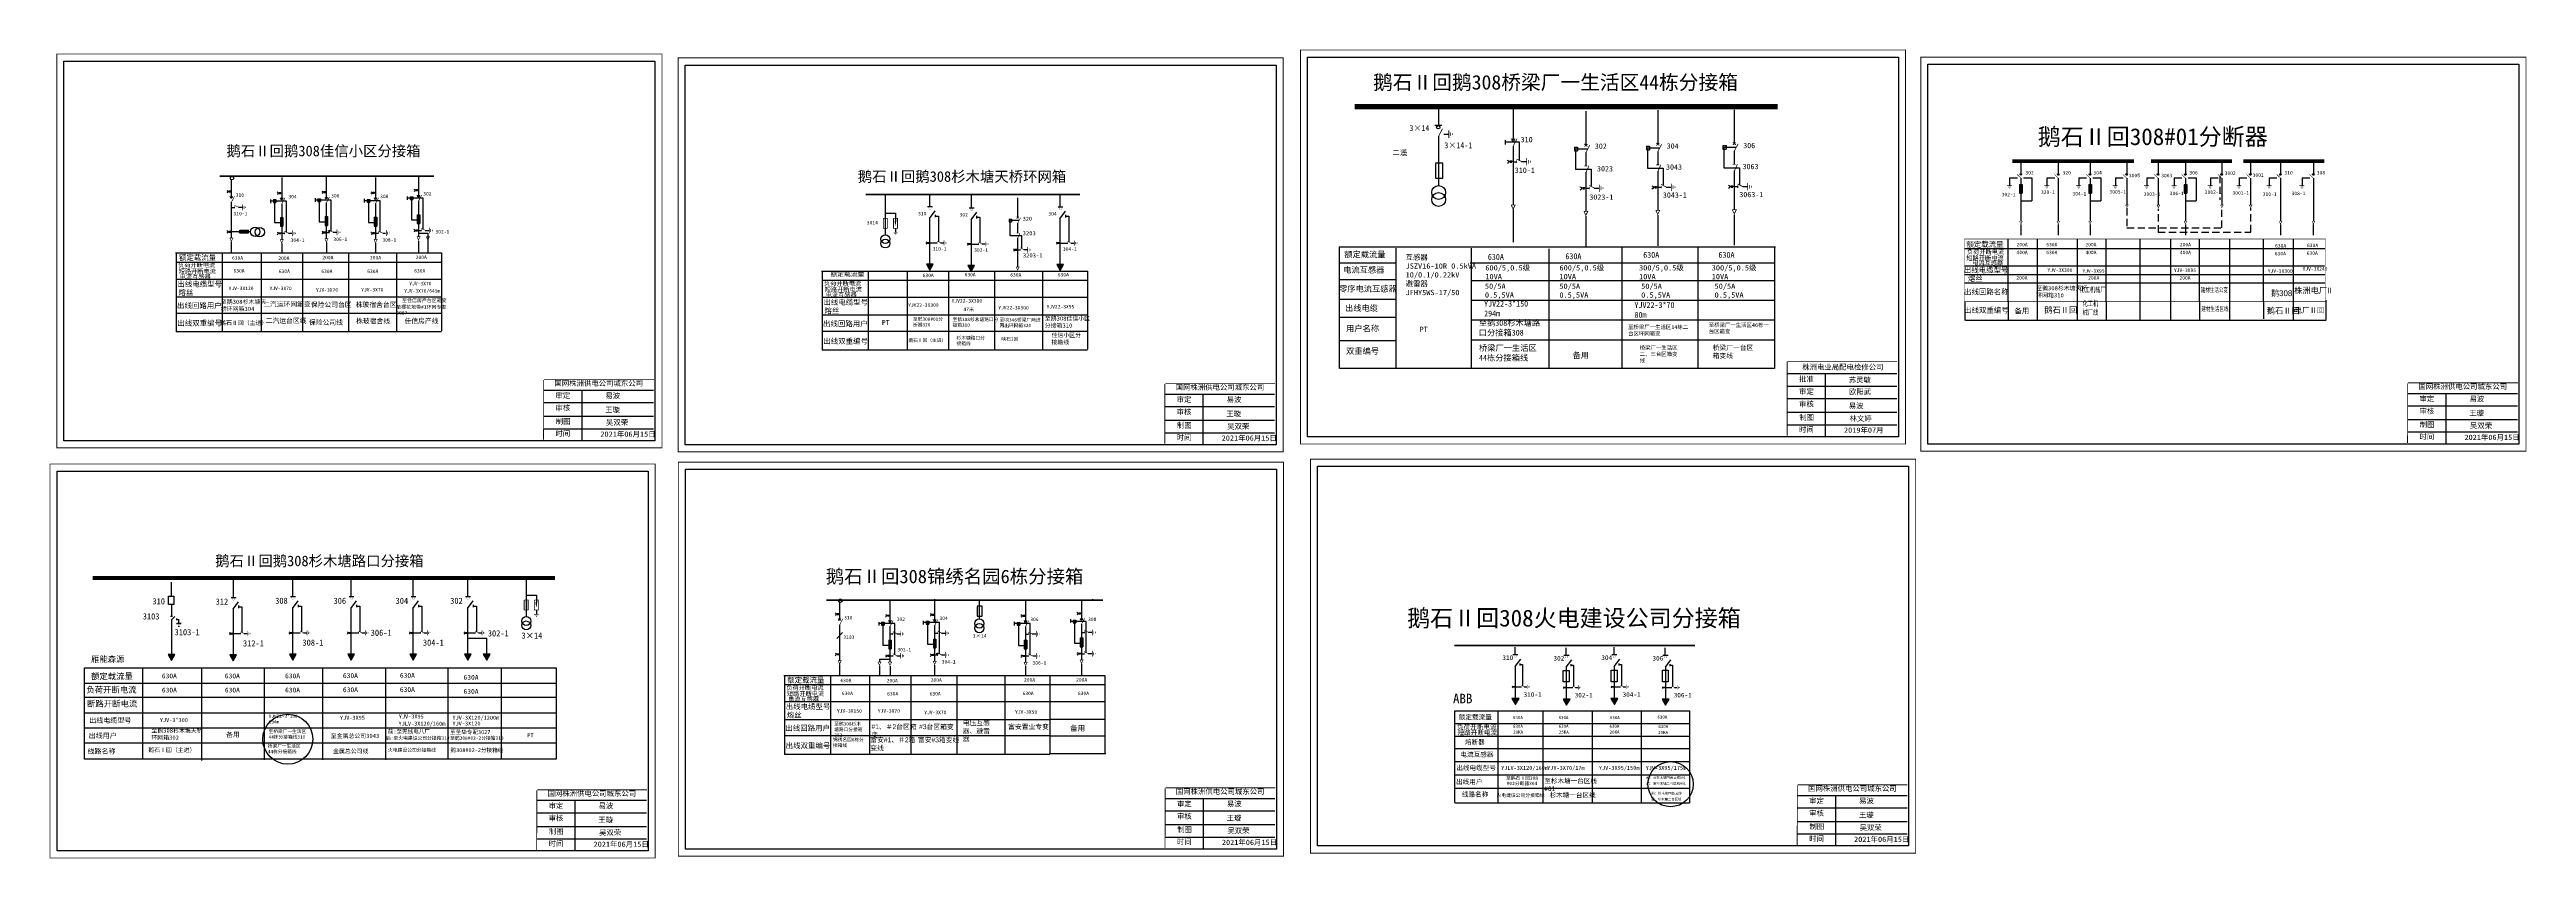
# Model space of a CAD drawing. Extents: x 251 to 764, y -214 to -46.
import ezdxf

# ---------------------------------------------------------------- set-up
doc = ezdxf.new("R2010")
doc.units = 0
doc.header["$LTSCALE"] = 5
for name, pattern in [('ACAD_ISO02W100', [15, 12, -3]), ('CENTER', [50.8, 31.75, -6.35, 6.35, -6.35]), ('DASHED', [0.45, 0.3, -0.15])]:
    doc.linetypes.add(name, pattern=pattern)
doc.layers.get('0').update_dxf_attribs({"linetype": 'CONTINUOUS'})
doc.layers.add('1', color=7, linetype='CONTINUOUS')
doc.layers.add('2', color=7, linetype='CONTINUOUS')
doc.styles.add('H1', font='')
doc.styles.add('hztxt_txtstyle_0.00_0_0', font='simkai.ttf')
doc.styles.add('hztxt_txtstyle_2.70_0_0', font='simkai.ttf', dxfattribs={"height": 2.7})
doc.styles.add('ZH', font='romane.shx', dxfattribs={"width": 0.7, "bigfont": 'hztxt.shx'})
doc.styles.add('字体', font='simkai_0.ttf', dxfattribs={"height": 2.5})
doc.styles.get('H1').set_extended_font_data('SimSun')

# ---------------------------------------------------------------- blocks, each defined once
blk = doc.blocks.new('JD')
for points in [[(-2, 0.2), (-2, -0.2), (2, 0.2), (2, -0.2)], [(1, -1.2), (1, -0.8), (-1, -1.2), (-1, -0.8)], [(-0.5, -1.8), (-0.5, -2.2), (0.5, -1.8), (0.5, -2.2)]]:
    blk.add_trace(points)

msp = doc.modelspace()

# ---------------------------------------------------------------- hatches: boundary and pattern name
for points in [[(433.03, -92.19), (433.74, -90.98), (432.33, -90.98)], [(441.64, -92.44), (442.34, -91.22), (440.94, -91.22)], [(460.07, -92.25), (460.77, -91.03), (459.37, -91.03)], [(275.8, -173.17), (276.5, -171.95), (275.09, -171.95)], [(288.61, -173.24), (289.31, -172.02), (287.91, -172.02)], [(300.95, -173.08), (301.65, -171.86), (300.25, -171.86)], [(313.06, -173.08), (313.76, -171.86), (312.36, -171.86)], [(325.92, -173.08), (326.62, -171.86), (325.22, -171.86)], [(337.24, -173.08), (337.94, -171.86), (336.54, -171.86)], [(341.16, -173.08), (341.86, -171.86), (340.46, -171.86)], [(554.48, -182.32), (555.22, -181.05), (553.75, -181.05)], [(565.08, -182.45), (565.81, -181.18), (564.34, -181.18)], [(575.01, -182.32), (575.74, -181.05), (574.27, -181.05)], [(585.6, -182.45), (586.34, -181.18), (584.87, -181.18)]]:
    msp.add_hatch(color=7).paths.add_polyline_path(points)

# ---------------------------------------------------------------- linework, layer by layer
at = {"color": 0}
for p, q in [((538.52, -58.53), (538.52, -62.15)), ((553.99, -58.24), (553.99, -64.97)), ((569.06, -59.27), (569.06, -66.33)), ((583.97, -59.06), (583.97, -66.12)), ((599.84, -58.95), (599.84, -66.01)), ((538.54, -64.39), (538.54, -74.65)), ((539.62, -63.98), (540.66, -63.98)), ((553.99, -66.47), (553.99, -78.68)), ((566.72, -66.71), (567.38, -66.71)), ((566.72, -66.71), (566.72, -67.44)), ((567.38, -66.71), (567.38, -67.44)), ((581.63, -66.5), (582.29, -66.5)), ((581.63, -66.5), (581.63, -67.23)), ((582.29, -66.5), (582.29, -67.23)), ((597.5, -66.39), (598.16, -66.39)), ((597.5, -66.39), (597.5, -67.12)), ((598.16, -66.39), (598.16, -67.12)), ((553.99, -69.71), (554.75, -69.71)), ((555.74, -69.69), (556.78, -69.69)), ((566.72, -67.44), (567.38, -67.44)), ((569.06, -67.82), (569.06, -70.55)), ((581.63, -67.23), (582.29, -67.23)), ((583.97, -67.62), (583.97, -70.34)), ((583.97, -71.7), (583.97, -79.74)), ((597.5, -67.12), (598.16, -67.12)), ((599.84, -67.5), (599.84, -70.23)), ((599.84, -71.59), (599.84, -79.63)), ((569.06, -71.91), (569.06, -79.95)), ((569.06, -75.21), (569.82, -75.21)), ((570.81, -75.19), (571.85, -75.19)), ((583.97, -75), (584.73, -75)), ((585.73, -74.98), (586.76, -74.98)), ((599.84, -74.89), (600.6, -74.89)), ((601.6, -74.87), (602.63, -74.87)), ((432.99, -81.5), (432.99, -91.19)), ((441.59, -81.74), (441.59, -91.43)), ((460.03, -81.55), (460.03, -91.24)), ((529.79, -90.74), (518.01, -90.74)), ((529.74, -94.2), (517.97, -94.2)), ((529.7, -102.02), (517.92, -102.02)), ((529.74, -98.29), (517.97, -98.29)), ((529.74, -106.87), (517.97, -106.87)), ((275.79, -161.54), (275.79, -163.94)), ((288.56, -162.55), (288.56, -172.24)), ((300.9, -162.38), (300.9, -172.08)), ((313.02, -162.38), (313.02, -172.08)), ((325.87, -162.38), (325.87, -172.08)), ((337.2, -162.38), (337.2, -172.08)), ((275.79, -164.75), (275.79, -172.13)), ((554.43, -174.37), (554.43, -181.1)), ((565.03, -174.5), (565.03, -181.24)), ((574.96, -174.37), (574.96, -181.1)), ((585.56, -174.5), (585.56, -181.24)), ((257.79, -177.89), (260.7, -177.89)), ((260.65, -177.89), (268.55, -177.89)), ((266.99, -177.89), (355.57, -177.89)), ((269.78, -174.65), (269.78, -193.65)), ((257.79, -180.74), (260.66, -180.74)), ((260.61, -180.74), (268.51, -180.74)), ((268.38, -180.74), (355.57, -180.74)), ((257.79, -187.1), (260.59, -187.1)), ((260.55, -187.1), (268.45, -187.1)), ((268.31, -187.1), (355.57, -187.1))]:
    msp.add_line(p, q, dxfattribs=at)
at = {"color": 0, "linetype": 'ACAD_ISO02W100'}
for p, q in [((569.39, -67.09), (566.93, -67.09)), ((566.93, -67.09), (566.93, -71.28)), ((566.93, -71.28), (570.18, -71.28)), ((570.18, -71.28), (570.18, -74.74)), ((584.3, -66.88), (581.84, -66.88)), ((581.84, -66.88), (581.84, -71.07)), ((581.84, -71.07), (585.09, -71.07)), ((585.09, -71.07), (585.09, -74.53)), ((600.17, -66.77), (597.71, -66.77)), ((597.71, -66.77), (597.71, -70.96)), ((597.71, -70.96), (600.96, -70.96)), ((600.96, -70.96), (600.96, -74.42))]:
    msp.add_line(p, q, dxfattribs=at)
for p, q in [((659.29, -69.87), (659.29, -72.2)), ((667.04, -69.87), (667.04, -72.2)), ((673.63, -69.87), (673.63, -72.2)), ((681.23, -69.87), (681.23, -72.2)), ((687.73, -69.87), (687.73, -72.2)), ((693.41, -69.87), (693.41, -72.2)), ((700.92, -69.87), (700.92, -72.2)), ((706.88, -69.87), (706.88, -72.2)), ((713.13, -69.87), (713.13, -72.2)), ((719.94, -69.87), (719.94, -72.2)), ((423.82, -76.72), (423.82, -84.92)), ((656.95, -73.04), (658.56, -73.04)), ((659.29, -73.11), (659.29, -81.95)), ((659.86, -73.04), (661.54, -73.04)), ((661.54, -73.04), (661.54, -77.81)), ((664.7, -73.04), (666.31, -73.04)), ((667.04, -73.11), (667.04, -81.95)), ((671.29, -73.04), (672.9, -73.04)), ((673.63, -73.11), (673.63, -81.95)), ((674.2, -73.04), (675.89, -73.04)), ((675.89, -73.04), (675.89, -77.81)), ((678.89, -73.04), (680.49, -73.04)), ((681.23, -73.11), (681.23, -78.72)), ((685.39, -73.04), (687, -73.04)), ((687.73, -73.11), (687.73, -78.72)), ((691.07, -73.04), (692.68, -73.04)), ((693.41, -73.11), (693.41, -81.95)), ((693.98, -73.04), (695.66, -73.04)), ((695.66, -73.04), (695.66, -77.81)), ((698.58, -73.04), (700.18, -73.04)), ((700.92, -73.11), (700.92, -78.72)), ((704.54, -73.04), (706.14, -73.04)), ((706.88, -73.11), (706.88, -78.72)), ((710.79, -73.04), (712.39, -73.04)), ((713.13, -73.11), (713.13, -81.95)), ((717.6, -73.04), (719.2, -73.04)), ((719.94, -73.11), (719.94, -81.95)), ((423.81, -80.4), (425.92, -80.4)), ((425.92, -80.4), (425.92, -81.94)), ((432.59, -79.04), (433.6, -79.04)), ((434.14, -80.71), (434.14, -81.24)), ((434.15, -80.98), (434.82, -80.98)), ((434.82, -80.98), (434.82, -86.3)), ((441.19, -79.28), (442.21, -79.28)), ((442.74, -80.96), (442.74, -81.48)), ((442.75, -81.22), (443.43, -81.22)), ((443.43, -81.22), (443.43, -86.55)), ((449.5, -81.63), (449.5, -82.18)), ((449.5, -81.63), (450, -81.63)), ((450, -81.63), (450, -82.18)), ((451.25, -77.19), (451.25, -81.35)), ((459.63, -79.09), (460.64, -79.09)), ((461.17, -80.77), (461.17, -81.29)), ((461.19, -81.03), (461.86, -81.03)), ((461.86, -81.03), (461.86, -86.36)), ((659.33, -77.81), (661.54, -77.81)), ((673.67, -77.81), (675.88, -77.81)), ((693.45, -77.81), (695.66, -77.81)), ((288.18, -84.21), (292.19, -84.21)), ((307.18, -84.37), (307.35, -84.37)), ((307.35, -84.21), (307.35, -84.59)), ((319.6, -84.51), (320.2, -84.51)), ((327.02, -84.51), (328.97, -84.51)), ((328.97, -84.51), (328.97, -88.62)), ((425.92, -83.57), (425.92, -84.37)), ((433.03, -86.54), (434.58, -86.54)), ((435.26, -86.53), (435.97, -86.53)), ((441.64, -86.79), (443.18, -86.79)), ((443.86, -86.77), (444.58, -86.77)), ((449.5, -82.18), (450, -82.18)), ((451.25, -82.47), (451.25, -84.5)), ((451.25, -85.52), (451.25, -91.52)), ((460.07, -86.6), (461.62, -86.6)), ((462.3, -86.58), (463.01, -86.58)), ((276.65, -88.64), (331.84, -88.64)), ((276.68, -90.54), (331.79, -90.54)), ((276.75, -88.65), (276.75, -105.03)), ((294.38, -88.64), (294.38, -104.96)), ((302.97, -88.64), (302.97, -104.96)), ((312.52, -88.64), (312.52, -104.96)), ((322.44, -88.64), (322.44, -104.96)), ((331.8, -88.64), (331.8, -104.81)), ((410.6, -92.39), (465.79, -92.39)), ((410.7, -92.41), (410.7, -108.79)), ((428.33, -92.39), (428.33, -108.71)), ((436.92, -92.39), (436.92, -108.71)), ((446.47, -92.4), (446.47, -108.71)), ((451.25, -87.98), (451.82, -87.98)), ((452.56, -87.96), (453.33, -87.96)), ((456.39, -92.4), (456.39, -108.71)), ((465.75, -92.4), (465.75, -108.57)), ((276.68, -94.06), (331.79, -94.06)), ((410.63, -94.29), (465.74, -94.29)), ((276.68, -97.75), (331.79, -97.75)), ((276.75, -101.11), (331.65, -101.11)), ((286.32, -101.18), (286.32, -104.87)), ((331.65, -101.11), (331.73, -101.11)), ((331.73, -101.11), (331.81, -101.11)), ((410.63, -97.82), (465.74, -97.82)), ((410.63, -101.5), (465.74, -101.5)), ((647.63, -98.69), (647.63, -102.67)), ((656.63, -98.57), (656.63, -102.56)), ((662.67, -98.69), (662.67, -102.56)), ((670.93, -98.8), (670.93, -102.45)), ((676.97, -98.8), (676.97, -102.56)), ((683.92, -98.69), (683.92, -102.56)), ((690.31, -98.69), (690.31, -102.56)), ((696.35, -98.8), (696.35, -102.56)), ((702.51, -98.8), (702.51, -102.56)), ((709.58, -98.8), (709.58, -102.33)), ((715.71, -98.72), (715.71, -102.59)), ((722.51, -98.46), (722.51, -102.45)), ((276.75, -104.96), (331.81, -104.96)), ((410.7, -104.87), (465.6, -104.87)), ((420.27, -104.93), (420.27, -108.63)), ((465.6, -104.87), (465.68, -104.87)), ((465.68, -104.87), (465.76, -104.87)), ((410.7, -108.71), (465.76, -108.71)), ((349.36, -155.89), (349.36, -164.09)), ((288.17, -160.09), (289.18, -160.09)), ((289.71, -161.76), (289.71, -162.29)), ((289.73, -162.02), (290.4, -162.02)), ((290.4, -162.02), (290.4, -167.35)), ((300.51, -159.92), (301.52, -159.92)), ((302.05, -161.6), (302.05, -162.12)), ((302.06, -161.86), (302.74, -161.86)), ((302.74, -161.86), (302.74, -167.19)), ((312.62, -159.92), (313.63, -159.92)), ((314.17, -161.6), (314.17, -162.12)), ((314.18, -161.86), (314.85, -161.86)), ((314.85, -161.86), (314.85, -167.19)), ((325.48, -159.92), (326.49, -159.92)), ((327.02, -161.6), (327.02, -162.12)), ((327.04, -161.86), (327.71, -161.86)), ((327.71, -161.86), (327.71, -167.19)), ((336.8, -159.92), (337.81, -159.92)), ((338.34, -161.6), (338.34, -162.12)), ((338.36, -161.86), (339.03, -161.86)), ((339.03, -161.86), (339.03, -167.19)), ((349.35, -159.58), (351.46, -159.58)), ((351.46, -159.58), (351.46, -161.12)), ((351.46, -162.75), (351.46, -163.54)), ((466.77, -160.44), (466.81, -160.48)), ((276.85, -165.49), (277.38, -165.49)), ((276.86, -164.48), (276.86, -164.77)), ((276.86, -165.49), (277.81, -165.49)), ((276.87, -164.63), (277.35, -164.63)), ((277.81, -165.49), (276.93, -165.49)), ((277.48, -166.1), (277.18, -166.1)), ((277.23, -165.49), (277.48, -165.49)), ((277.35, -165.49), (277.35, -164.62)), ((288.61, -167.59), (290.16, -167.59)), ((290.84, -167.58), (291.55, -167.58)), ((300.95, -167.43), (302.49, -167.43)), ((303.18, -167.41), (303.89, -167.41)), ((313.06, -167.43), (314.61, -167.43)), ((315.29, -167.41), (316, -167.41)), ((325.92, -167.43), (327.47, -167.43)), ((328.15, -167.41), (328.86, -167.41)), ((337.24, -167.43), (338.79, -167.43)), ((337.28, -168.52), (341.14, -168.52)), ((339.47, -167.41), (340.18, -167.41)), ((341.14, -168.52), (341.14, -171.81)), ((422.6, -172.9), (424.77, -172.9)), ((422.6, -172.9), (422.6, -173.36)), ((433.32, -172), (433.49, -172)), ((433.49, -171.84), (433.49, -172.22)), ((454.4, -172.22), (455, -172.22)), ((553.93, -171.92), (555, -171.92)), ((555.37, -173.78), (555.37, -174.22)), ((555.38, -174), (555.94, -174)), ((555.94, -174), (555.94, -178.44)), ((564.53, -172.05), (565.59, -172.05)), ((565.97, -173.92), (565.97, -174.36)), ((565.98, -174.14), (566.54, -174.14)), ((566.54, -174.14), (566.54, -178.57)), ((574.46, -171.92), (575.52, -171.92)), ((575.9, -173.78), (575.9, -174.22)), ((575.91, -174), (576.47, -174)), ((576.47, -174), (576.47, -178.44)), ((585.06, -172.05), (586.12, -172.05)), ((586.5, -173.92), (586.5, -174.36)), ((586.51, -174.14), (587.07, -174.14)), ((587.07, -174.14), (587.07, -178.57)), ((402.79, -176.27), (457.98, -176.27)), ((402.82, -178.17), (457.93, -178.17)), ((402.89, -176.28), (402.89, -192.66)), ((420.52, -176.27), (420.52, -192.58)), ((429.11, -176.27), (429.11, -192.58)), ((438.66, -176.27), (438.66, -192.58)), ((448.58, -176.27), (448.58, -192.58)), ((457.94, -176.27), (457.94, -192.44)), ((457.95, -176.29), (469.36, -176.29)), ((457.95, -178.15), (469.36, -178.15)), ((469.36, -176.29), (469.36, -192.48)), ((554.45, -178.64), (555.74, -178.64)), ((556.31, -178.63), (556.9, -178.63)), ((565.05, -178.77), (566.34, -178.77)), ((566.9, -178.76), (567.5, -178.76)), ((574.98, -178.64), (576.27, -178.64)), ((576.84, -178.63), (577.43, -178.63)), ((585.58, -178.77), (586.86, -178.77)), ((587.43, -178.76), (588.02, -178.76)), ((402.82, -181.69), (457.93, -181.69)), ((457.95, -181.69), (469.36, -181.69)), ((541.85, -183.59), (541.85, -202.62)), ((550.83, -183.59), (550.83, -202.69)), ((560.19, -183.59), (560.19, -202.69)), ((570.41, -183.74), (570.41, -202.69)), ((580.54, -183.66), (580.54, -202.69)), ((590.59, -183.59), (590.59, -202.69)), ((402.82, -185.37), (457.93, -185.37)), ((402.89, -188.74), (457.79, -188.74)), ((412.46, -188.8), (412.46, -192.5)), ((457.79, -188.74), (457.87, -188.74)), ((457.87, -188.74), (457.95, -188.74)), ((457.88, -185.35), (469.43, -185.35)), ((457.95, -188.76), (469.49, -188.76)), ((402.89, -192.58), (457.95, -192.58)), ((457.95, -192.48), (469.55, -192.48))]:
    msp.add_line(p, q)
at = {"lineweight": 90}
for p, q in [((285.83, -72.74), (330.21, -72.74)), ((419.78, -76.5), (464.16, -76.5)), ((411.65, -160.62), (468.89, -160.62)), ((541.82, -170.06), (591.69, -170.06))]:
    msp.add_line(p, q, dxfattribs=at)
at = {"color": 7}
for p, q in [((288.21, -73.45), (288.21, -76.93)), ((298.65, -73.02), (298.65, -77.25)), ((307.9, -72.82), (307.9, -77.06)), ((318.09, -72.96), (318.09, -77.2)), ((325.3, -77), (325.3, -77.59)), ((325.3, -77), (325.83, -77)), ((325.83, -77), (325.83, -77.59)), ((327.02, -72.74), (327.02, -76.66)), ((433.05, -78.92), (433.05, -76.45)), ((441.66, -79.17), (441.66, -76.69)), ((460.09, -78.98), (460.09, -76.5)), ((656.94, -73.06), (656.94, -74.69)), ((659.03, -74.45), (659.55, -74.45)), ((659.03, -74.45), (659.03, -76.26)), ((659.03, -76.26), (659.55, -76.26)), ((659.55, -74.45), (659.55, -76.26)), ((664.69, -73.06), (664.69, -74.69)), ((671.28, -73.06), (671.28, -74.69)), ((673.37, -74.45), (673.37, -76.26)), ((673.37, -74.45), (673.9, -74.45)), ((673.37, -76.26), (673.9, -76.26)), ((673.9, -74.45), (673.9, -76.26)), ((678.88, -73.06), (678.88, -74.69)), ((685.38, -73.06), (685.38, -74.69)), ((691.06, -73.06), (691.06, -74.69)), ((693.15, -74.45), (693.67, -74.45)), ((693.15, -74.45), (693.15, -76.26)), ((693.15, -76.26), (693.67, -76.26)), ((693.67, -74.45), (693.67, -76.26)), ((698.57, -73.06), (698.57, -74.69)), ((704.53, -73.06), (704.53, -74.69)), ((710.78, -73.06), (710.78, -74.69)), ((717.59, -73.06), (717.59, -74.69)), ((288.21, -78.12), (288.21, -85.51)), ((288.21, -79.19), (288.93, -79.19)), ((289.72, -79.17), (290.54, -79.17)), ((296.92, -77.59), (297.45, -77.59)), ((296.92, -77.59), (296.92, -78.17)), ((296.92, -78.17), (297.45, -78.17)), ((297.45, -77.59), (297.45, -78.17)), ((298.38, -81.31), (298.38, -83.12)), ((298.38, -81.31), (298.91, -81.31)), ((298.65, -78.44), (298.65, -85.83)), ((298.91, -81.31), (298.91, -83.12)), ((306.18, -77.4), (306.71, -77.4)), ((306.18, -77.4), (306.18, -77.98)), ((306.18, -77.98), (306.71, -77.98)), ((306.71, -77.4), (306.71, -77.98)), ((307.64, -81.11), (307.64, -82.93)), ((307.64, -81.11), (308.16, -81.11)), ((307.9, -78.25), (307.9, -85.64)), ((308.16, -81.11), (308.16, -82.93)), ((316.37, -77.54), (316.9, -77.54)), ((316.37, -77.54), (316.37, -78.12)), ((316.37, -78.12), (316.9, -78.12)), ((316.9, -77.54), (316.9, -78.12)), ((317.83, -81.25), (318.36, -81.25)), ((317.83, -81.25), (317.83, -83.07)), ((318.09, -78.39), (318.09, -85.78)), ((318.36, -81.25), (318.36, -83.07)), ((325.3, -77.59), (325.83, -77.59)), ((326.76, -80.72), (326.76, -82.53)), ((326.76, -80.72), (327.29, -80.72)), ((327.02, -77.85), (327.02, -85.24)), ((327.29, -80.72), (327.29, -82.53)), ((289.93, -84.45), (289.94, -83.93)), ((289.93, -84.45), (291.75, -84.47)), ((289.94, -83.93), (291.75, -83.94)), ((291.75, -84.47), (291.75, -83.94)), ((298.38, -83.12), (298.91, -83.12)), ((298.65, -84.56), (299.25, -84.56)), ((300.04, -84.55), (300.87, -84.55)), ((307.64, -82.93), (308.16, -82.93)), ((307.9, -84.37), (308.51, -84.37)), ((309.3, -84.35), (310.12, -84.35)), ((317.83, -83.07), (318.36, -83.07)), ((318.09, -84.51), (318.7, -84.51)), ((326.76, -82.53), (327.29, -82.53)), ((327.02, -83.98), (327.63, -83.98)), ((328.42, -83.96), (329.24, -83.96)), ((656.6, -85.84), (656.6, -98.65)), ((662.68, -85.84), (662.68, -98.65)), ((670.95, -85.84), (670.95, -98.65)), ((676.9, -85.84), (676.9, -98.65)), ((683.96, -85.84), (683.96, -98.65)), ((690.29, -85.84), (690.29, -98.65)), ((696.23, -85.84), (696.23, -98.65)), ((702.52, -85.84), (702.52, -98.72)), ((709.55, -85.84), (709.55, -98.72)), ((715.77, -85.75), (715.77, -98.64)), ((286.31, -88.57), (286.31, -101.05)), ((420.26, -92.33), (420.26, -104.8)), ((647.61, -87.74), (722.34, -87.74)), ((647.61, -91.29), (722.23, -91.29)), ((647.61, -93.11), (722.34, -93.11)), ((647.61, -94.87), (722.34, -94.87)), ((647.84, -102.61), (722.56, -102.61)), ((275.78, -159.79), (275.78, -156.89)), ((288.63, -159.97), (288.63, -156.5)), ((300.97, -159.81), (300.97, -156.34)), ((313.08, -159.81), (313.08, -156.34)), ((325.94, -159.81), (325.94, -156.34)), ((337.26, -159.81), (337.26, -156.34)), ((275.58, -163.94), (276, -163.94)), ((275.75, -164.79), (276.5, -164.04)), ((414.35, -161.08), (414.35, -164.56)), ((424.78, -160.64), (424.78, -164.88)), ((434.04, -160.45), (434.04, -164.69)), ((443.29, -160.88), (443.29, -164.57)), ((452.9, -160.67), (452.9, -164.91)), ((464.49, -160.51), (464.49, -164.43)), ((414.35, -165.75), (414.35, -173.14)), ((423.06, -165.22), (423.59, -165.22)), ((423.06, -165.22), (423.06, -165.8)), ((423.06, -165.8), (423.59, -165.8)), ((423.59, -165.22), (423.59, -165.8)), ((424.52, -168.93), (424.52, -170.75)), ((424.52, -168.93), (425.05, -168.93)), ((424.78, -166.07), (424.78, -173.46)), ((424.81, -167.62), (425.41, -167.62)), ((425.05, -168.93), (425.05, -170.75)), ((426.2, -167.6), (427.03, -167.6)), ((432.32, -165.03), (432.84, -165.03)), ((432.32, -165.03), (432.32, -165.61)), ((432.32, -165.61), (432.84, -165.61)), ((432.84, -165.03), (432.84, -165.61)), ((433.78, -168.74), (433.78, -170.55)), ((433.78, -168.74), (434.3, -168.74)), ((434.04, -165.88), (434.04, -173.27)), ((434.09, -167.49), (434.69, -167.49)), ((434.3, -168.74), (434.3, -170.55)), ((435.48, -167.47), (436.31, -167.47)), ((451.17, -165.25), (451.7, -165.25)), ((451.17, -165.25), (451.17, -165.83)), ((451.17, -165.83), (451.7, -165.83)), ((451.7, -165.25), (451.7, -165.83)), ((452.63, -168.96), (453.16, -168.96)), ((452.63, -168.96), (452.63, -170.77)), ((452.88, -167.68), (453.48, -167.68)), ((452.9, -166.1), (452.9, -173.49)), ((453.16, -168.96), (453.16, -170.77)), ((454.27, -167.66), (455.1, -167.66)), ((462.77, -164.77), (462.77, -165.36)), ((462.77, -164.77), (463.3, -164.77)), ((462.77, -165.36), (463.3, -165.36)), ((463.3, -164.77), (463.3, -165.36)), ((464.23, -168.49), (464.23, -170.3)), ((464.23, -168.49), (464.76, -168.49)), ((464.49, -165.63), (464.49, -173.01)), ((464.52, -167.34), (465.13, -167.34)), ((464.76, -168.49), (464.76, -170.3)), ((465.92, -167.32), (466.74, -167.32)), ((424.52, -170.75), (425.05, -170.75)), ((424.78, -172.19), (425.39, -172.19)), ((426.18, -172.18), (427, -172.18)), ((433.78, -170.55), (434.3, -170.55)), ((434.04, -172), (434.65, -172)), ((435.44, -171.98), (436.26, -171.98)), ((452.63, -170.77), (453.16, -170.77)), ((452.9, -172.22), (453.5, -172.22)), ((464.23, -170.3), (464.76, -170.3)), ((464.49, -171.75), (465.1, -171.75)), ((465.89, -171.73), (466.71, -171.73)), ((554.42, -171.8), (554.42, -170.37)), ((565.02, -171.93), (565.02, -170.51)), ((574.95, -171.8), (574.95, -170.37)), ((585.54, -171.93), (585.54, -170.51)), ((412.45, -176.2), (412.45, -188.68))]:
    msp.add_line(p, q, dxfattribs=at)
at = {"linetype": 'DASHED'}
for p, q in [((700.54, -72.66), (700.54, -77.65)), ((681.26, -79.35), (681.26, -83.43)), ((687.83, -84.38), (687.83, -79.47)), ((700.93, -83.43), (700.93, -79.25)), ((706.95, -84.34), (706.95, -79.35)), ((681.26, -83.43), (700.93, -83.43)), ((687.73, -84.34), (706.95, -84.34))]:
    msp.add_line(p, q, dxfattribs=at)
at = {"linetype": 'ACAD_ISO02W100'}
for p, q in [((449.66, -81.92), (449.66, -85.05)), ((451.5, -81.92), (449.66, -81.92)), ((449.66, -85.05), (452.09, -85.05)), ((452.09, -85.05), (452.09, -87.63))]:
    msp.add_line(p, q, dxfattribs=at)
at = {"color": 0, "linetype": 'CENTER'}
for p, q in [((554, -79.66), (554, -86.41)), ((569.07, -81.03), (569.07, -87.37)), ((583.98, -80.82), (583.98, -87.16)), ((599.85, -80.71), (599.85, -87.04))]:
    msp.add_line(p, q, dxfattribs=at)
at = {"color": 7, "linetype": 'CENTER'}
for p, q in [((288.21, -86.37), (288.21, -88.69)), ((298.65, -86.69), (298.65, -88.64)), ((307.91, -86.5), (307.91, -88.64)), ((318.1, -86.64), (318.1, -88.64)), ((327.03, -86.1), (327.03, -88.64)), ((659.28, -82.75), (659.28, -84.96)), ((667.03, -82.75), (667.03, -84.96)), ((673.62, -82.75), (673.62, -84.96)), ((693.4, -82.75), (693.4, -84.96)), ((713.11, -82.75), (713.11, -84.96)), ((719.92, -82.75), (719.92, -84.96)), ((414.35, -174), (414.35, -176.32)), ((422.59, -174.29), (422.59, -176.24)), ((424.79, -174.32), (424.79, -176.27)), ((434.04, -174.13), (434.04, -176.27)), ((452.9, -174.35), (452.9, -176.35)), ((464.5, -173.87), (464.5, -176.41))]:
    msp.add_line(p, q, dxfattribs=at)
at = {"color": 0, "linetype": 'Continuous'}
for p, q in [((517.94, -87.35), (608.38, -87.35)), ((517.99, -112.59), (517.99, -87.35)), ((529.68, -87.62), (529.68, -112.58)), ((545.12, -90.72), (608.21, -90.72)), ((545.31, -87.62), (545.31, -112.58)), ((561.42, -87.79), (561.42, -112.57)), ((576.54, -87.4), (576.54, -112.58)), ((592.27, -87.4), (592.27, -112.58)), ((608.21, -87.42), (608.21, -112.6)), ((545.31, -94.35), (608.21, -94.35)), ((545.31, -98.4), (608.21, -98.4)), ((545.31, -102.5), (608.21, -102.5)), ((545.31, -106.67), (608.21, -106.67)), ((608.21, -112.59), (518.07, -112.59)), ((352.97, -117.09), (375.72, -117.09)), ((360.87, -117.07), (360.87, -127.43)), ((481.79, -117.92), (504.54, -117.92)), ((489.68, -117.9), (489.68, -128.26)), ((610.83, -113.67), (633.58, -113.67)), ((610.83, -116.27), (633.58, -116.27)), ((618.73, -113.67), (618.73, -126.61)), ((739.49, -117.76), (762.24, -117.76)), ((747.38, -117.75), (747.38, -128.1)), ((352.97, -119.68), (375.72, -119.68)), ((352.97, -122.51), (375.72, -122.51)), ((481.79, -120.51), (504.54, -120.51)), ((610.83, -118.86), (633.58, -118.86)), ((610.83, -121.69), (633.58, -121.69)), ((739.49, -120.36), (762.24, -120.36)), ((739.49, -123.18), (762.24, -123.18)), ((352.97, -125.1), (375.72, -125.1)), ((481.79, -123.34), (504.54, -123.34)), ((481.79, -125.93), (504.54, -125.93)), ((610.83, -124.28), (633.58, -124.28)), ((739.49, -125.77), (762.24, -125.77)), ((351.55, -202.15), (374.3, -202.15)), ((351.55, -204.74), (374.3, -204.74)), ((359.44, -202.13), (359.44, -212.49)), ((481.84, -201.76), (504.59, -201.76)), ((481.84, -204.35), (504.59, -204.35)), ((489.73, -201.74), (489.73, -212.1)), ((612.93, -201.13), (635.68, -201.13)), ((612.93, -203.72), (635.68, -203.72)), ((620.82, -201.11), (620.82, -211.46)), ((351.55, -207.57), (374.3, -207.57)), ((351.55, -210.16), (374.3, -210.16)), ((481.84, -207.18), (504.59, -207.18)), ((481.84, -209.77), (504.59, -209.77)), ((612.93, -206.54), (635.68, -206.54)), ((612.93, -209.14), (635.68, -209.14))]:
    msp.add_line(p, q, dxfattribs=at)
at = {"lineweight": 50}
msp.add_line((414.91, -167.38), (413.75, -168.6), dxfattribs=at)
at = {"lineweight": 30}
for p, q in [((414.51, -164.43), (414.08, -164.89)), ((414.12, -164.43), (414.51, -164.82))]:
    msp.add_line(p, q, dxfattribs=at)
at = {"linetype": 'Continuous'}
for p, q in [((541.89, -183.59), (590.59, -183.59)), ((541.85, -186.21), (551.19, -186.21)), ((541.85, -188.83), (558.45, -188.83)), ((551.19, -186.21), (590.59, -186.21)), ((558.33, -188.83), (590.59, -188.83)), ((541.85, -191.44), (590.59, -191.44)), ((541.85, -194.09), (590.59, -194.09)), ((541.85, -196.88), (590.59, -196.88)), ((541.89, -199.67), (590.59, -199.67)), ((541.89, -202.69), (590.59, -202.69))]:
    msp.add_line(p, q, dxfattribs=at)
at = {"color": 0, "linetype": 'Continuous', "const_width": 0.182}
for points in [[(252.03, -47.37), (377.51, -47.37), (377.51, -129.07), (252.03, -129.07)], [(380.85, -48.19), (506.33, -48.19), (506.33, -129.9), (380.85, -129.9)], [(509.89, -46.55), (635.37, -46.55), (635.37, -128.25), (509.89, -128.25)], [(638.54, -48.04), (764.03, -48.04), (764.03, -129.74), (638.54, -129.74)], [(250.61, -132.42), (376.09, -132.42), (376.09, -214.13), (250.61, -214.13)], [(380.9, -132.03), (506.38, -132.03), (506.38, -213.74), (380.9, -213.74)], [(511.98, -131.4), (637.47, -131.4), (637.47, -213.1), (511.98, -213.1)]]:
    msp.add_lwpolyline(points, close=True, dxfattribs=at)
at = {"color": 0, "linetype": 'Continuous'}
for points in [[(253.51, -48.84), (376.04, -48.84), (376.04, -127.59), (253.51, -127.59)], [(382.32, -49.67), (504.85, -49.67), (504.85, -128.42), (382.32, -128.42)], [(511.37, -48.02), (633.9, -48.02), (633.9, -126.77), (511.37, -126.77)], [(640.02, -49.52), (762.55, -49.52), (762.55, -128.27), (640.02, -128.27)], [(382.37, -133.51), (504.9, -133.51), (504.9, -212.26), (382.37, -212.26)], [(513.46, -132.88), (635.99, -132.88), (635.99, -211.63), (513.46, -211.63)], [(252.08, -133.9), (374.61, -133.9), (374.61, -212.65), (252.08, -212.65)]]:
    msp.add_lwpolyline(points, close=True, dxfattribs=at)
at = {"color": 0}
for points, const_width in [([(521.15, -58.33), (608.83, -58.33)], 1.1), ([(537.7, -62.2), (539.24, -62.2)], 0.261), ([(538.54, -64.43), (539.36, -62.87)], 0.165), ([(553.5, -64.99), (554.48, -64.99)], 0.165), ([(553.99, -66.51), (554.81, -64.95)], 0.165), ([(568.75, -66.02), (569.4, -66.56)], 0.165), ([(568.75, -66.57), (569.42, -66.07)], 0.165), ([(569.06, -67.87), (569.88, -66.3)], 0.165), ([(583.67, -65.81), (584.31, -66.35)], 0.165), ([(583.66, -66.36), (584.33, -65.86)], 0.165), ([(583.97, -67.66), (584.8, -66.1)], 0.165), ([(599.53, -65.7), (600.18, -66.24)], 0.165), ([(599.53, -66.25), (600.2, -65.75)], 0.165), ([(599.84, -67.55), (600.67, -65.98)], 0.165), ([(554.71, -69.16), (555.81, -69.71)], 0.165), ([(554.75, -69.45), (554.75, -69.96)], 0.165), ([(568.77, -70.59), (569.38, -70.59)], 0.165), ([(569.03, -72.11), (569.72, -70.56)], 0.165), ([(583.68, -70.38), (584.29, -70.38)], 0.165), ([(583.94, -71.9), (584.63, -70.35)], 0.165), ([(599.55, -70.27), (600.16, -70.27)], 0.165), ([(599.81, -71.79), (600.5, -70.24)], 0.165), ([(569.78, -74.66), (570.88, -75.21)], 0.165), ([(569.82, -74.96), (569.82, -75.46)], 0.165), ([(584.69, -74.45), (585.79, -75)], 0.165), ([(584.73, -74.75), (584.73, -75.25)], 0.165), ([(600.56, -74.34), (601.66, -74.89)], 0.165), ([(600.6, -74.64), (600.6, -75.14)], 0.165), ([(553.59, -78.7), (554.42, -78.7), (554, -79.55), (553.6, -78.69)], 0.165), ([(568.66, -80), (569.49, -80), (569.07, -80.85), (568.67, -79.98)], 0.165), ([(583.57, -79.79), (584.41, -79.79), (583.98, -80.64), (583.58, -79.77)], 0.165), ([(599.44, -79.68), (600.28, -79.68), (599.85, -80.52), (599.45, -79.66)], 0.165)]:
    msp.add_lwpolyline(points, dxfattribs=dict(at, const_width=const_width))
for points in [[(552.33, -65.24), (552.33, -66.15)], [(537.89, -70.07), (537.89, -73.15), (539.41, -73.15), (539.41, -70.04), (537.89, -70.04)], [(553.44, -69.7), (553.09, -69.7)], [(553.44, -69.47), (553.44, -69.97)], [(553.59, -69.47), (553.59, -69.97)], [(553.99, -69.7), (553.59, -69.7)], [(568.51, -75.2), (568.16, -75.2)], [(568.51, -74.97), (568.51, -75.47)], [(568.66, -74.97), (568.66, -75.47)], [(569.06, -75.2), (568.66, -75.2)], [(583.42, -74.99), (583.07, -74.99)], [(583.42, -74.76), (583.42, -75.26)], [(583.57, -74.76), (583.57, -75.26)], [(583.97, -74.99), (583.57, -74.99)], [(599.29, -74.88), (598.94, -74.88)], [(599.29, -74.65), (599.29, -75.15)], [(599.44, -74.65), (599.44, -75.15)], [(599.84, -74.88), (599.44, -74.88)]]:
    msp.add_lwpolyline(points, dxfattribs=at)
at = {"color": 0, "linetype": 'ACAD_ISO02W100'}
msp.add_lwpolyline([(555.34, -69.45), (555.34, -65.7), (552.33, -65.7)], dxfattribs=at)
at = {"color": 0}
for points in [[(552.79, -69.42, -0.877934), (552.81, -70.09)], [(567.86, -74.92, -0.877934), (567.88, -75.59)], [(582.78, -74.71, -0.877934), (582.79, -75.38)], [(598.65, -74.6, -0.877934), (598.66, -75.27)]]:
    msp.add_lwpolyline(points, format="xyb", dxfattribs=at)
at = {"color": 7}
for points, const_width in [([(657.48, -69.61), (682.71, -69.61)], 0.735), ([(686.24, -69.61), (703.06, -69.61)], 0.735), ([(705.38, -69.61), (722.2, -69.61)], 0.735), ([(287.82, -76.95), (288.59, -76.95)], 0.131), ([(288.21, -78.16), (288.86, -76.91)], 0.131), ([(307.51, -77.07), (308.29, -77.07)], 0.131), ([(307.9, -78.28), (308.56, -77.04)], 0.131), ([(326.64, -76.68), (327.41, -76.68)], 0.131), ([(327.02, -77.89), (327.68, -76.64)], 0.131), ([(659.3, -73.14), (658.49, -72.35)], 0.11), ([(658.95, -72.25), (659.6, -72.25)], 0.11), ([(667.06, -73.14), (666.24, -72.35)], 0.11), ([(666.7, -72.25), (667.35, -72.25)], 0.11), ([(673.64, -73.14), (672.83, -72.35)], 0.11), ([(673.29, -72.25), (673.94, -72.25)], 0.11), ([(681.24, -73.14), (680.43, -72.35)], 0.11), ([(680.88, -72.25), (681.53, -72.25)], 0.11), ([(687.75, -73.14), (686.93, -72.35)], 0.11), ([(687.39, -72.25), (688.04, -72.25)], 0.11), ([(693.42, -73.14), (692.61, -72.35)], 0.11), ([(693.07, -72.25), (693.72, -72.25)], 0.11), ([(700.93, -73.14), (700.12, -72.35)], 0.11), ([(700.58, -72.25), (701.23, -72.25)], 0.11), ([(706.89, -73.14), (706.08, -72.35)], 0.11), ([(706.53, -72.25), (707.18, -72.25)], 0.11), ([(713.14, -73.14), (712.33, -72.35)], 0.11), ([(712.78, -72.25), (713.43, -72.25)], 0.11), ([(719.95, -73.14), (719.14, -72.35)], 0.11), ([(719.6, -72.25), (720.25, -72.25)], 0.11), ([(288.89, -78.75), (289.77, -79.19)], 0.131), ([(288.93, -78.98), (288.93, -79.39)], 0.131), ([(298.26, -77.26), (299.03, -77.26)], 0.131), ([(298.65, -78.47), (299.3, -77.23)], 0.131), ([(317.71, -77.21), (318.48, -77.21)], 0.131), ([(318.09, -78.42), (318.75, -77.18)], 0.131), ([(659, -82.06), (659.56, -82.06), (659.28, -82.63), (659.01, -82.05)], 0.11), ([(666.76, -82.06), (667.32, -82.06), (667.03, -82.63), (666.76, -82.05)], 0.11), ([(673.34, -82.06), (673.91, -82.06), (673.62, -82.63), (673.35, -82.05)], 0.11), ([(680.99, -78.69), (681.55, -78.69), (681.27, -79.26), (681, -78.68)], 0.11), ([(687.5, -78.69), (688.06, -78.69), (687.78, -79.26), (687.51, -78.68)], 0.11), ([(693.12, -82.06), (693.68, -82.06), (693.4, -82.63), (693.13, -82.05)], 0.11), ([(700.69, -78.69), (701.25, -78.69), (700.96, -79.26), (700.69, -78.68)], 0.11), ([(706.65, -78.69), (707.21, -78.69), (706.92, -79.26), (706.65, -78.68)], 0.11), ([(712.84, -82.06), (713.4, -82.06), (713.11, -82.63), (712.85, -82.05)], 0.11), ([(719.65, -82.06), (720.21, -82.06), (719.92, -82.63), (719.66, -82.05)], 0.11), ([(287.89, -85.55), (288.55, -85.55), (288.21, -86.23), (287.89, -85.54)], 0.131), ([(298.32, -85.87), (298.99, -85.87), (298.65, -86.55), (298.33, -85.86)], 0.131), ([(299.22, -84.13), (300.09, -84.56)], 0.131), ([(299.25, -84.36), (299.25, -84.76)], 0.131), ([(307.58, -85.68), (308.25, -85.68), (307.91, -86.35), (307.59, -85.67)], 0.131), ([(308.47, -83.93), (309.35, -84.37)], 0.131), ([(308.51, -84.17), (308.51, -84.57)], 0.131), ([(317.77, -85.82), (318.44, -85.82), (318.1, -86.49), (317.78, -85.81)], 0.131), ([(318.67, -84.07), (319.54, -84.51)], 0.131), ([(318.7, -84.31), (318.7, -84.71)], 0.131), ([(326.7, -85.28), (327.37, -85.28), (327.03, -85.96), (326.71, -85.27)], 0.131), ([(327.6, -83.54), (328.47, -83.98)], 0.131), ([(327.63, -83.77), (327.63, -84.18)], 0.131), ([(328.62, -85.28), (329.29, -85.28), (328.95, -85.96), (328.63, -85.27)], 0.131), ([(464.49, -165.66), (465.15, -164.41)], 0.131), ([(414.35, -165.78), (415, -164.54)], 0.131), ([(424.4, -164.89), (425.17, -164.89)], 0.131), ([(424.78, -166.1), (425.44, -164.86)], 0.131), ([(425.38, -167.18), (426.25, -167.62)], 0.131), ([(425.41, -167.42), (425.41, -167.82)], 0.131), ([(433.65, -164.7), (434.43, -164.7)], 0.131), ([(434.04, -165.91), (434.7, -164.67)], 0.131), ([(434.66, -167.05), (435.53, -167.49)], 0.131), ([(434.69, -167.29), (434.69, -167.69)], 0.131), ([(452.51, -164.92), (453.28, -164.92)], 0.131), ([(452.9, -166.13), (453.55, -164.89)], 0.131), ([(453.45, -167.24), (454.32, -167.68)], 0.131), ([(453.48, -167.48), (453.48, -167.88)], 0.131), ([(464.11, -164.45), (464.88, -164.45)], 0.131), ([(465.09, -166.9), (465.97, -167.34)], 0.131), ([(465.13, -167.14), (465.13, -167.54)], 0.131), ([(414.02, -173.18), (414.69, -173.18), (414.35, -173.86), (414.03, -173.17)], 0.131), ([(422.27, -173.47), (422.93, -173.47), (422.59, -174.14), (422.27, -173.46)], 0.131), ([(424.46, -173.5), (425.13, -173.5), (424.79, -174.17), (424.47, -173.49)], 0.131), ([(425.36, -171.75), (426.23, -172.19)], 0.131), ([(425.39, -171.99), (425.39, -172.39)], 0.131), ([(433.72, -173.31), (434.39, -173.31), (434.04, -173.98), (433.73, -173.29)], 0.131), ([(434.61, -171.56), (435.49, -172)], 0.131), ([(434.65, -171.8), (434.65, -172.2)], 0.131), ([(452.57, -173.53), (453.24, -173.53), (452.9, -174.2), (452.58, -173.51)], 0.131), ([(453.47, -171.78), (454.34, -172.22)], 0.131), ([(453.5, -172.02), (453.5, -172.42)], 0.131), ([(464.17, -173.05), (464.84, -173.05), (464.5, -173.73), (464.18, -173.04)], 0.131), ([(465.06, -171.31), (465.94, -171.75)], 0.131), ([(465.1, -171.55), (465.1, -171.95)], 0.131)]:
    msp.add_lwpolyline(points, dxfattribs=dict(at, const_width=const_width))
for points in [[(287.26, -75.67, -0.877934), (287.27, -76.2)], [(297.69, -75.99, -0.877934), (297.7, -76.52)], [(306.95, -75.8, -0.877934), (306.96, -76.33)], [(317.14, -75.94, -0.877934), (317.15, -76.47)], [(326.07, -75.4, -0.877934), (326.08, -75.93)], [(287.26, -84.01, -0.877934), (287.27, -84.54)], [(297.69, -84.33, -0.877934), (297.7, -84.86)], [(306.95, -84.14, -0.877934), (306.96, -84.67)], [(317.14, -84.28, -0.877934), (317.15, -84.81)], [(326.07, -83.74, -0.877934), (326.08, -84.28)], [(413.39, -163.3, -0.877934), (413.4, -163.83)], [(423.83, -163.62, -0.877934), (423.84, -164.15)], [(433.09, -163.43, -0.877934), (433.1, -163.96)], [(451.94, -163.65, -0.877934), (451.95, -164.18)], [(463.54, -163.17, -0.877934), (463.55, -163.71)], [(413.39, -171.64, -0.877934), (413.4, -172.17)], [(423.83, -171.96, -0.877934), (423.84, -172.49)], [(433.09, -171.77, -0.877934), (433.1, -172.3)], [(451.94, -171.99, -0.877934), (451.95, -172.52)], [(463.54, -171.52, -0.877934), (463.55, -172.05)]]:
    msp.add_lwpolyline(points, format="xyb", dxfattribs=at)
for points in [[(287.77, -75.9), (287.49, -75.9)], [(287.77, -75.71), (287.77, -76.11)], [(287.89, -75.71), (287.89, -76.11)], [(288.21, -75.9), (287.89, -75.9)], [(298.2, -76.21), (297.93, -76.21)], [(298.2, -76.03), (298.2, -76.43)], [(298.33, -76.03), (298.33, -76.43)], [(298.64, -76.21), (298.33, -76.21)], [(307.46, -76.02), (307.18, -76.02)], [(307.46, -75.84), (307.46, -76.24)], [(307.58, -75.84), (307.58, -76.24)], [(307.9, -76.02), (307.58, -76.02)], [(317.65, -76.16), (317.38, -76.16)], [(317.65, -75.98), (317.65, -76.38)], [(317.78, -75.98), (317.78, -76.38)], [(318.09, -76.16), (317.78, -76.16)], [(324.68, -76.91), (324.68, -77.64)], [(326.58, -75.63), (326.31, -75.63)], [(326.58, -75.44), (326.58, -75.84)], [(326.7, -75.44), (326.7, -75.84)], [(327.02, -75.63), (326.7, -75.63)], [(296.3, -77.56), (296.3, -78.29)], [(305.56, -77.31), (305.56, -78.04)], [(315.75, -77.45), (315.75, -78.18)], [(287.77, -84.24), (287.49, -84.24)], [(287.77, -84.05), (287.77, -84.45)], [(288.16, -84.24), (287.84, -84.24)], [(287.89, -84.05), (287.89, -84.45)], [(298.2, -84.56), (297.93, -84.56)], [(298.2, -84.37), (298.2, -84.77)], [(298.33, -84.37), (298.33, -84.77)], [(298.64, -84.56), (298.33, -84.56)], [(307.58, -84.18), (307.58, -84.58)], [(307.9, -84.37), (307.58, -84.37)], [(308.51, -84.12), (308.23, -84.12)], [(308.51, -83.94), (308.51, -84.34)], [(317.65, -84.51), (317.38, -84.51)], [(317.65, -84.32), (317.65, -84.72)], [(317.78, -84.32), (317.78, -84.72)], [(318.09, -84.51), (317.78, -84.51)], [(326.58, -83.97), (326.31, -83.97)], [(326.58, -83.79), (326.58, -84.18)], [(326.7, -83.79), (326.7, -84.18)], [(327.02, -83.97), (326.7, -83.97)], [(413.91, -163.53), (413.63, -163.53)], [(413.91, -163.34), (413.91, -163.74)], [(414.03, -163.34), (414.03, -163.74)], [(414.35, -163.53), (414.03, -163.53)], [(424.34, -163.84), (424.07, -163.84)], [(424.34, -163.66), (424.34, -164.06)], [(424.47, -163.66), (424.47, -164.06)], [(424.78, -163.84), (424.47, -163.84)], [(433.6, -163.65), (433.32, -163.65)], [(433.6, -163.47), (433.6, -163.87)], [(433.72, -163.47), (433.72, -163.87)], [(434.04, -163.65), (433.72, -163.65)], [(442.88, -161.93), (442.88, -163.99), (443.9, -163.99), (443.9, -161.9), (442.88, -161.9)], [(452.45, -163.87), (452.18, -163.87)], [(452.45, -163.69), (452.45, -164.09)], [(452.58, -163.69), (452.58, -164.09)], [(452.89, -163.87), (452.58, -163.87)], [(464.05, -163.4), (463.78, -163.4)], [(464.05, -163.21), (464.05, -163.61)], [(464.17, -163.21), (464.17, -163.61)], [(464.49, -163.4), (464.17, -163.4)], [(422.44, -165.19), (422.44, -165.92)], [(431.7, -164.94), (431.7, -165.67)], [(450.55, -165.16), (450.55, -165.89)], [(462.21, -164.56), (462.21, -165.29)], [(413.91, -171.87), (413.63, -171.87)], [(413.91, -171.68), (413.91, -172.08)], [(414.3, -171.87), (413.98, -171.87)], [(414.03, -171.68), (414.03, -172.08)], [(424.34, -172.19), (424.07, -172.19)], [(424.34, -172), (424.34, -172.4)], [(424.47, -172), (424.47, -172.4)], [(424.78, -172.19), (424.47, -172.19)], [(433.72, -171.81), (433.72, -172.21)], [(434.04, -171.99), (433.72, -171.99)], [(434.65, -171.75), (434.37, -171.75)], [(434.65, -171.57), (434.65, -171.97)], [(452.45, -172.21), (452.18, -172.21)], [(452.45, -172.03), (452.45, -172.43)], [(452.58, -172.03), (452.58, -172.43)], [(452.89, -172.21), (452.58, -172.21)], [(464.05, -171.74), (463.78, -171.74)], [(464.05, -171.56), (464.05, -171.95)], [(464.17, -171.56), (464.17, -171.95)], [(464.49, -171.74), (464.17, -171.74)]]:
    msp.add_lwpolyline(points, dxfattribs=at)
at = {"color": 7, "linetype": 'ACAD_ISO02W100'}
for points in [[(299.62, -84.37), (299.62, -77.87), (296.3, -77.87)], [(297.18, -77.88), (297.18, -82.36), (298.38, -82.36)], [(308.88, -84.18), (308.88, -77.68), (305.56, -77.68)], [(306.44, -77.68), (306.44, -82.17), (307.63, -82.17)], [(319.07, -84.32), (319.07, -77.82), (315.75, -77.82)], [(316.63, -77.82), (316.63, -82.31), (317.82, -82.31)], [(328, -83.78), (328, -77.28), (324.68, -77.28)], [(325.56, -77.29), (325.56, -81.77), (326.75, -81.77)], [(425.76, -172), (425.76, -165.5), (422.44, -165.5)], [(423.32, -165.5), (423.32, -169.99), (424.51, -169.99)], [(435.02, -171.81), (435.02, -165.3), (431.7, -165.3)], [(432.58, -165.31), (432.58, -169.8), (433.77, -169.8)], [(453.87, -172.03), (453.87, -165.52), (450.55, -165.52)], [(451.43, -165.53), (451.43, -170.02), (452.62, -170.02)], [(465.47, -171.55), (465.47, -165.05), (462.15, -165.05)], [(463.03, -165.06), (463.03, -169.54), (464.22, -169.54)]]:
    msp.add_lwpolyline(points, dxfattribs=at)
for points, const_width in [([(423.39, -81.45), (423.39, -83.52), (424.22, -83.52), (424.22, -81.45), (423.42, -81.45)], 0.174), ([(425.51, -81.45), (425.51, -83.52), (426.33, -83.52), (426.33, -81.45), (425.53, -81.45)], 0.174), ([(432.59, -79.04), (433.6, -79.04)], 0.0863), ([(441.19, -79.28), (442.21, -79.28)], 0.0863), ([(451.02, -81.12), (451.51, -81.52)], 0.123), ([(451.02, -81.53), (451.52, -81.16)], 0.123), ([(451.25, -82.5), (451.87, -81.33)], 0.123), ([(459.63, -79.09), (460.64, -79.09)], 0.0863), ([(434.55, -86.17), (435.3, -86.54)], 0.113), ([(434.58, -86.37), (434.58, -86.72)], 0.113), ([(443.15, -86.41), (443.91, -86.79)], 0.113), ([(443.18, -86.61), (443.18, -86.96)], 0.113), ([(451.03, -84.53), (451.49, -84.53)], 0.123), ([(451.23, -85.67), (451.75, -84.51)], 0.123), ([(461.59, -86.22), (462.34, -86.6)], 0.113), ([(461.62, -86.42), (461.62, -86.77)], 0.113), ([(450.95, -91.55), (451.58, -91.55), (451.26, -92.19), (450.96, -91.54)], 0.123), ([(451.79, -87.57), (452.61, -87.98)], 0.123), ([(451.82, -87.79), (451.82, -88.17)], 0.123), ([(259.44, -156.08), (355.33, -156.08)], 0.828), ([(288.17, -160.09), (289.18, -160.09)], 0.0863), ([(300.51, -159.92), (301.52, -159.92)], 0.0863), ([(312.62, -159.92), (313.63, -159.92)], 0.0863), ([(325.48, -159.92), (326.49, -159.92)], 0.0863), ([(336.8, -159.92), (337.81, -159.92)], 0.0863), ([(348.94, -160.63), (348.94, -162.69), (349.76, -162.69), (349.76, -160.63), (348.96, -160.63)], 0.174), ([(351.05, -160.63), (351.05, -162.69), (351.88, -162.69), (351.88, -160.63), (351.08, -160.63)], 0.174), ([(277.81, -165.49), (276.85, -165.49)], 0.0303), ([(277.64, -165.8), (277.01, -165.8)], 0.0303), ([(277.48, -166.1), (277.18, -166.1)], 0.0303), ([(290.13, -167.21), (290.88, -167.59)], 0.113), ([(290.16, -167.42), (290.16, -167.76)], 0.113), ([(302.47, -167.05), (303.22, -167.43)], 0.113), ([(302.49, -167.25), (302.49, -167.6)], 0.113), ([(314.58, -167.05), (315.33, -167.43)], 0.113), ([(314.61, -167.25), (314.61, -167.6)], 0.113), ([(327.44, -167.05), (328.19, -167.43)], 0.113), ([(327.47, -167.25), (327.47, -167.6)], 0.113), ([(338.76, -167.05), (339.51, -167.43)], 0.113), ([(338.79, -167.25), (338.79, -167.6)], 0.113), ([(553.93, -171.92), (555, -171.92)], 0.0903), ([(564.53, -172.05), (565.59, -172.05)], 0.0903), ([(574.46, -171.92), (575.52, -171.92)], 0.0903), ([(585.06, -172.05), (586.12, -172.05)], 0.0903), ([(555.72, -178.32), (556.34, -178.64)], 0.0942), ([(555.74, -178.49), (555.74, -178.78)], 0.0942), ([(566.31, -178.46), (566.94, -178.77)], 0.0942), ([(566.34, -178.63), (566.34, -178.92)], 0.0942), ([(576.24, -178.32), (576.87, -178.64)], 0.0942), ([(576.27, -178.49), (576.27, -178.78)], 0.0942), ([(586.84, -178.46), (587.47, -178.77)], 0.0942), ([(586.86, -178.63), (586.86, -178.92)], 0.0942)]:
    msp.add_lwpolyline(points, dxfattribs=dict(const_width=const_width))
for points, format in [([(425.92, -81.92, 0.406, 0, 0), (425.92, -83.08, 0, 0, 0)], "xyseb"), ([(432.21, -86.34, -0.877934), (432.22, -86.8)], "xyb"), ([(440.82, -86.59, -0.877934), (440.83, -87.05)], "xyb"), ([(459.25, -86.4, -0.877934), (459.26, -86.85)], "xyb"), ([(450.36, -87.76, -0.877934), (450.37, -88.26)], "xyb"), ([(351.46, -161.1, 0.406, 0, 0), (351.46, -162.26, 0, 0, 0)], "xyseb"), ([(287.79, -167.39, -0.877934), (287.8, -167.85)], "xyb"), ([(300.13, -167.23, -0.877934), (300.14, -167.69)], "xyb"), ([(312.24, -167.23, -0.877934), (312.25, -167.69)], "xyb"), ([(325.1, -167.23, -0.877934), (325.11, -167.69)], "xyb"), ([(336.42, -167.23, -0.877934), (336.43, -167.69)], "xyb"), ([(553.77, -178.47, -0.877934), (553.78, -178.85)], "xyb"), ([(564.37, -178.61, -0.877934), (564.37, -178.99)], "xyb"), ([(574.3, -178.47, -0.877934), (574.31, -178.85)], "xyb"), ([(584.89, -178.61, -0.877934), (584.9, -178.99)], "xyb")]:
    msp.add_lwpolyline(points, format=format)
for points, const_width in [([(432.81, -79.32, 1), (433.37, -79.32, 1)], 0.0431), ([(441.42, -79.57, 1), (441.98, -79.57, 1)], 0.0431), ([(459.85, -79.38, 1), (460.41, -79.38, 1)], 0.0431), ([(288.39, -160.37, 1), (288.95, -160.37, 1)], 0.0431), ([(300.73, -160.21, 1), (301.29, -160.21, 1)], 0.0431), ([(312.84, -160.21, 1), (313.4, -160.21, 1)], 0.0431), ([(325.7, -160.21, 1), (326.26, -160.21, 1)], 0.0431), ([(337.02, -160.21, 1), (337.58, -160.21, 1)], 0.0431), ([(554.17, -172.21, 1), (554.75, -172.21, 1)], 0.0451), ([(564.76, -172.35, 1), (565.35, -172.35, 1)], 0.0451), ([(574.69, -172.21, 1), (575.28, -172.21, 1)], 0.0451), ([(585.29, -172.35, 1), (585.88, -172.35, 1)], 0.0451)]:
    msp.add_lwpolyline(points, format="xyb", close=True, dxfattribs=dict(const_width=const_width))
for points in [[(432.65, -86.54), (432.41, -86.54)], [(432.65, -86.38), (432.65, -86.72)], [(432.76, -86.38), (432.76, -86.72)], [(433.03, -86.54), (432.76, -86.54)], [(441.26, -86.78), (441.02, -86.78)], [(441.26, -86.62), (441.26, -86.97)], [(441.36, -86.62), (441.36, -86.97)], [(441.64, -86.78), (441.36, -86.78)], [(459.69, -86.59), (459.45, -86.59)], [(459.69, -86.43), (459.69, -86.78)], [(459.8, -86.43), (459.8, -86.78)], [(460.07, -86.59), (459.8, -86.59)], [(450.84, -87.97), (450.58, -87.97)], [(450.84, -87.8), (450.84, -88.17)], [(450.96, -87.8), (450.96, -88.17)], [(451.25, -87.97), (450.96, -87.97)], [(288.23, -167.58), (287.99, -167.58)], [(288.23, -167.43), (288.23, -167.77)], [(288.34, -167.43), (288.34, -167.77)], [(288.61, -167.58), (288.34, -167.58)], [(300.57, -167.42), (300.33, -167.42)], [(300.57, -167.26), (300.57, -167.61)], [(300.67, -167.26), (300.67, -167.61)], [(300.95, -167.42), (300.67, -167.42)], [(312.68, -167.42), (312.44, -167.42)], [(312.68, -167.26), (312.68, -167.61)], [(312.79, -167.26), (312.79, -167.61)], [(313.06, -167.42), (312.79, -167.42)], [(325.54, -167.42), (325.3, -167.42)], [(325.54, -167.26), (325.54, -167.61)], [(325.65, -167.26), (325.65, -167.61)], [(325.92, -167.42), (325.65, -167.42)], [(336.86, -167.42), (336.62, -167.42)], [(336.86, -167.26), (336.86, -167.61)], [(336.97, -167.26), (336.97, -167.61)], [(337.24, -167.42), (336.97, -167.42)], [(554.14, -178.63), (553.94, -178.63)], [(554.14, -178.5), (554.14, -178.79)], [(554.23, -178.5), (554.23, -178.79)], [(554.45, -178.63), (554.23, -178.63)], [(564.73, -178.77), (564.54, -178.77)], [(564.73, -178.64), (564.73, -178.92)], [(564.82, -178.64), (564.82, -178.92)], [(565.05, -178.77), (564.82, -178.77)], [(574.67, -178.63), (574.47, -178.63)], [(574.67, -178.5), (574.67, -178.79)], [(574.75, -178.5), (574.75, -178.79)], [(574.98, -178.63), (574.75, -178.63)], [(585.26, -178.77), (585.06, -178.77)], [(585.26, -178.64), (585.26, -178.92)], [(585.35, -178.64), (585.35, -178.92)], [(585.58, -178.77), (585.35, -178.77)]]:
    msp.add_lwpolyline(points)
at = {"color": 7, "const_width": 0.11}
msp.add_lwpolyline([(647.59, -85.76), (722.44, -85.76), (722.44, -98.73), (647.59, -98.73)], close=True, dxfattribs=at)
at = {"color": 7}
for points in [[(433.03, -92.19), (433.74, -90.98), (432.33, -90.98)], [(441.64, -92.44), (442.34, -91.22), (440.94, -91.22)], [(460.07, -92.25), (460.77, -91.03), (459.37, -91.03)], [(275.8, -173.17), (276.5, -171.95), (275.09, -171.95)], [(288.61, -173.24), (289.31, -172.02), (287.91, -172.02)], [(300.95, -173.08), (301.65, -171.86), (300.25, -171.86)], [(313.06, -173.08), (313.76, -171.86), (312.36, -171.86)], [(325.92, -173.08), (326.62, -171.86), (325.22, -171.86)], [(337.24, -173.08), (337.94, -171.86), (336.54, -171.86)], [(341.16, -173.08), (341.86, -171.86), (340.46, -171.86)], [(554.48, -182.32), (555.22, -181.05), (553.75, -181.05)], [(565.08, -182.45), (565.81, -181.18), (564.34, -181.18)], [(575.01, -182.32), (575.74, -181.05), (574.27, -181.05)], [(585.6, -182.45), (586.34, -181.18), (584.87, -181.18)]]:
    msp.add_lwpolyline(points, close=True, dxfattribs=at)
at = {"color": 0, "linetype": 'Continuous', "const_width": 0.182}
for points in [[(610.83, -111.2), (610.82, -126.56)], [(610.83, -111.2), (633.58, -111.2)], [(352.97, -115.01), (352.96, -127.39)], [(353.07, -114.92), (375.82, -114.92)], [(481.79, -115.84), (481.77, -128.21)], [(481.89, -115.74), (504.64, -115.74)], [(739.49, -115.68), (739.47, -128.06)], [(739.58, -115.59), (762.33, -115.59)], [(351.55, -200.07), (351.53, -212.44)], [(351.64, -199.97), (374.4, -199.97)], [(481.84, -199.68), (481.82, -212.05)], [(481.93, -199.59), (504.69, -199.59)], [(612.93, -199.04), (612.91, -211.42)], [(613.02, -198.95), (635.77, -198.95)]]:
    msp.add_lwpolyline(points, dxfattribs=at)
for points in [[(275.16, -159.79), (276.29, -159.79), (276.29, -161.54), (275.16, -161.54)], [(564.39, -175.22), (565.6, -175.22), (565.6, -177.61), (564.39, -177.61)], [(574.34, -175.18), (575.56, -175.18), (575.56, -177.57), (574.34, -177.57)], [(584.94, -175.18), (586.16, -175.18), (586.16, -177.57), (584.94, -177.57)]]:
    msp.add_lwpolyline(points, close=True)
at = {"color": 0}
for centre, radius in [((538.47, -62.57), 0.335), ((553.99, -65.22), 0.211)]:
    msp.add_circle(centre, radius, dxfattribs=at)
at = {"color": 7}
for centre, radius in [((288.34, -73.14), 0.366), ((288.21, -77.13), 0.168), ((327.02, -76.86), 0.168), ((659.27, -72.4), 0.141), ((667.02, -72.4), 0.141), ((673.61, -72.4), 0.141), ((681.21, -72.4), 0.141), ((687.71, -72.4), 0.141), ((693.39, -72.4), 0.141), ((700.9, -72.4), 0.141), ((706.86, -72.4), 0.141), ((713.11, -72.4), 0.141), ((719.92, -72.4), 0.141), ((298.65, -77.45), 0.168), ((307.9, -77.26), 0.168), ((318.09, -77.4), 0.168), ((414.48, -160.77), 0.366), ((424.78, -165.08), 0.168), ((434.04, -164.89), 0.168), ((452.9, -165.11), 0.168), ((464.49, -164.63), 0.168)]:
    msp.add_circle(centre, radius, dxfattribs=at)
for centre in [(423.83, -85.79), (423.83, -86.7), (349.37, -164.97), (349.37, -165.88)]:
    msp.add_circle(centre, 0.912)
at = {"color": 1}
for centre, radius in [((299.92, -189.49), 5.18), ((586.65, -198.81), 4.69)]:
    msp.add_circle(centre, radius, dxfattribs=at)
at = {"layer": '1'}
for points in [[(432.21, -86.34, -0.877934), (432.22, -86.8)], [(440.82, -86.58, -0.877934), (440.82, -87.04)], [(459.25, -86.39, -0.877934), (459.26, -86.85)], [(287.79, -167.38, -0.877934), (287.8, -167.84)], [(300.13, -167.22, -0.877934), (300.14, -167.68)], [(312.24, -167.22, -0.877934), (312.25, -167.68)], [(325.1, -167.22, -0.877934), (325.11, -167.68)], [(336.42, -167.22, -0.877934), (336.43, -167.68)], [(553.77, -178.47, -0.877934), (553.78, -178.85)], [(564.37, -178.6, -0.877934), (564.37, -178.98)], [(574.3, -178.47, -0.877934), (574.3, -178.85)], [(584.89, -178.6, -0.877934), (584.9, -178.98)]]:
    msp.add_lwpolyline(points, format="xyb", dxfattribs=at)
at = {"layer": '2'}
for p, q in [((432.99, -81.5), (434.15, -79.94)), ((441.59, -81.74), (442.76, -80.18)), ((460.03, -81.55), (461.19, -79.99)), ((288.56, -162.55), (289.73, -160.98)), ((300.9, -162.38), (302.07, -160.82)), ((313.02, -162.38), (314.18, -160.82)), ((325.87, -162.38), (327.04, -160.82)), ((337.2, -162.38), (338.36, -160.82)), ((554.43, -174.38), (555.57, -172.86)), ((565.03, -174.51), (566.17, -172.99)), ((574.96, -174.38), (576.1, -172.86)), ((585.56, -174.51), (586.7, -172.99)), ((257.79, -193.65), (257.79, -174.65)), ((257.79, -174.65), (260.66, -174.65)), ((268.38, -174.65), (355.57, -174.65)), ((295, -174.75), (295, -193.75)), ((307.13, -174.75), (307.13, -193.75)), ((320.2, -174.75), (320.2, -193.75)), ((333.13, -174.65), (333.13, -193.4)), ((344.17, -174.65), (344.17, -193.65)), ((355.57, -174.65), (355.57, -193.65)), ((257.79, -184.01), (266.88, -184.01)), ((268.18, -184.01), (355.57, -184.01)), ((257.79, -190.25), (355.57, -190.25)), ((260.66, -193.65), (257.79, -193.65)), ((355.57, -193.65), (268.38, -193.65))]:
    msp.add_line(p, q, dxfattribs=at)
at = {"layer": '2', "color": 0}
for p, q in [((260.61, -174.65), (268.51, -174.65)), ((282, -174.87), (282, -193.87)), ((260.42, -184.01), (268.32, -184.01)), ((268.51, -193.65), (260.61, -193.65))]:
    msp.add_line(p, q, dxfattribs=at)
for centre in [(538.55, -76.11), (538.55, -77.55)]:
    msp.add_circle(centre, 1.44, dxfattribs=at)
at = {"layer": '2', "color": 7}
for centre in [(293.15, -84.24), (294.11, -84.32), (443.31, -165.49), (443.31, -166.45)]:
    msp.add_circle(centre, 0.962, dxfattribs=at)

# ---------------------------------------------------------------- block references
at = {"color": 0, "xscale": 0.3844120780053686, "yscale": 0.3844120780053686, "zscale": 0.3844120780054647, "rotation": 90}
for p in [(540.67, -64.01), (556.79, -69.72), (571.86, -75.22), (586.78, -75.01), (602.64, -74.9)]:
    msp.add_blockref('JD', p, dxfattribs=at)
at = {"color": 7, "xscale": 0.2571296404274262, "yscale": 0.2571296404274262, "zscale": 0.2571296404274262}
for p in [(656.92, -74.7), (664.67, -74.7), (671.26, -74.7), (678.86, -74.7), (685.36, -74.7), (691.04, -74.7), (698.55, -74.7), (704.51, -74.7), (710.76, -74.7), (717.57, -74.7)]:
    msp.add_blockref('JD', p, dxfattribs=at)
at = {"color": 7, "xscale": 0.306106714794555, "yscale": 0.306106714794555, "zscale": 0.306106714794555, "rotation": 90}
for p in [(290.55, -79.19), (300.88, -84.57), (310.13, -84.38), (320.33, -84.52), (329.26, -83.98), (427.04, -167.63), (436.32, -167.5), (455.11, -167.68), (466.75, -167.35), (427.02, -172.2), (436.27, -172.01), (455.13, -172.23), (466.72, -171.75)]:
    msp.add_blockref('JD', p, dxfattribs=at)
at = {"zscale": 0.2438693731192416}
for p, xscale, yscale in [((425.94, -84.4), 0.2438693731096877, 0.2438693730759811), ((351.48, -163.58), 0.243869373109677, 0.2438693730759825)]:
    msp.add_blockref('JD', p, dxfattribs=dict(at, xscale=xscale, yscale=yscale))
at = {"rotation": 90}
for p, xscale, yscale, zscale in [((435.98, -86.55), 0.2639278929393882, 0.2639278929393882, 0.2639278929861922), ((444.59, -86.79), 0.2639278929393882, 0.2639278929393882, 0.2639278929861922), ((463.02, -86.6), 0.2639278929393882, 0.2639278929393882, 0.2639278929861922), ((453.35, -87.99), 0.2869750451198954, 0.2869750451198954, 0.2869750451198954), ((291.56, -167.6), 0.2639278929393863, 0.2639278929393863, 0.2639278929861922), ((303.9, -167.43), 0.2639278929393863, 0.2639278929393863, 0.2639278929861922), ((316.01, -167.43), 0.2639278929393863, 0.2639278929393863, 0.2639278929861922), ((328.87, -167.43), 0.2639278929393863, 0.2639278929393863, 0.2639278929861922), ((340.19, -167.43), 0.2639278929393863, 0.2639278929393863, 0.2639278929861922), ((556.91, -178.64), 0.2198309993339903, 0.2198309993339903, 0.2198309993730925), ((567.51, -178.78), 0.2198309993339903, 0.2198309993339903, 0.2198309993730925), ((577.44, -178.64), 0.2198309993339903, 0.2198309993339903, 0.2198309993730925), ((588.03, -178.78), 0.2198309993339903, 0.2198309993339903, 0.2198309993730925)]:
    msp.add_blockref('JD', p, dxfattribs=dict(at, xscale=xscale, yscale=yscale, zscale=zscale))

# ---------------------------------------------------------------- texts
at = {"color": 0, "linetype": 'Continuous', "style": 'hztxt_txtstyle_2.70_0_0'}
for s, height, p in [('3×14', 1.22, (532.49, -63.35)), ('3×14-1', 1.22, (539.73, -66.92)), ('310', 1.109, (555.56, -65.69)), ('302', 1.109, (570.94, -67.04)), ('304', 1.109, (585.84, -67.02)), ('306', 1.109, (601.71, -66.91)), ('310-1', 1.109, (554.34, -72.04)), ('3023', 1.109, (571.39, -71.73)), ('3043', 1.109, (585.7, -71.38)), ('3063', 1.109, (601.57, -71.27)), ('3023-1', 1.109, (569.8, -77.61)), ('3043-1', 1.109, (585.04, -77.18)), ('3063-1', 1.109, (600.9, -77.07))]:
    msp.add_text(s, height=height, dxfattribs=at).set_placement(p)
at = {"color": 0, "style": 'H1'}
for s, height, p in [('鹅石Ⅱ回308#01分断器', 3.4984, (662.78, -66.27)), ('鹅石Ⅱ回308锦绣名园6栋分接箱', 2.7987, (411.47, -157.12)), ('3103', 1.276, (269.84, -164.65)), ('310', 1.276, (271.85, -161.53)), ('312', 1.276, (284.96, -161.57)), ('308', 1.276, (297.3, -161.41)), ('306', 1.276, (309.41, -161.41)), ('304', 1.276, (322.27, -161.41)), ('302', 1.276, (333.59, -161.41)), ('鹅石Ⅱ回308火电建设公司分接箱', 3.4984, (532.02, -166.11)), ('3103-1', 1.276, (276.44, -167.92)), ('312-1', 1.276, (290.62, -170.25)), ('308-1', 1.276, (302.95, -170.09)), ('306-1', 1.276, (317.11, -168.04)), ('304-1', 1.276, (327.93, -170.09)), ('302-1', 1.276, (341.39, -168.17)), ('3×14', 1.276, (348.37, -168.62)), ('雁能森源', 1.241, (259.11, -173.51)), ('310', 0.958, (551.76, -173.05)), ('302', 0.958, (562.36, -173.18)), ('304', 0.958, (572.29, -173.05)), ('306', 0.958, (582.89, -173.18)), ('负荷开断电流', 1.241, (258.13, -179.85)), ('额定载流量', 1.241, (259.11, -177.05)), ('630A', 0.993, (273.81, -176.86)), ('630A', 0.993, (273.81, -179.79)), ('630A', 0.993, (286.87, -176.86)), ('630A', 0.993, (286.87, -179.79)), ('630A', 0.993, (299.35, -176.85)), ('630A', 0.993, (299.35, -179.78)), ('630A', 0.993, (311.35, -176.79)), ('630A', 0.993, (311.35, -179.72)), ('630A', 0.993, (323.16, -176.75)), ('630A', 0.993, (323.16, -179.68)), ('630A', 0.993, (336.36, -177.14)), ('630A', 0.993, (336.36, -180.07)), ('310-1', 0.958, (556.17, -180.69)), ('304-1', 0.958, (576.69, -180.69)), ('断路开断电流', 1.241, (258.28, -182.74)), ('YJV-3X95', 0.826, (310.74, -185.43)), ('YJV-3X95 ', 0.826, (322.93, -185.18)), ('YJV-3X120/1200m', 0.8264, (334.07, -185.43)), ('302-1', 0.958, (566.76, -180.82)), ('306-1', 0.958, (587.29, -180.82)), ('出线用户', 1.035, (258.64, -189.25)), ('出线电缆型号', 1.035, (258.77, -186.09)), ('YJV-3*300', 0.826, (273.39, -185.91)), ('后:至火电建设公司分接箱310', 0.711, (320.28, -189.6)), ('前:至无线电八厂', 0.826, (320.65, -188.29)), ('YJLV-3X120/160m', 0.8264, (322.89, -186.66)), ('至鹅308#02-2分接箱310', 0.711, (333.57, -189.61)), ('至圣华专配3027', 0.826, (333.57, -188.41)), ('YJV-3X120', 0.826, (334.07, -186.64)), ('PT', 0.828, (349.58, -189.12)), ('线路名称', 1.035, (258.39, -192.49)), ('火电建设公司分接箱线', 0.711, (320.69, -192.07)), (' 鹅308#02-2分接箱线', 0.8264, (333, -192.15)), ('YJLV-3X120/160m', 0.8264, (551.52, -195.84)), ('YJV-3X70/17m', 0.8264, (561.06, -195.84)), ('YJV-3X95/150m', 0.8264, (571.79, -195.84)), ('YJV-3X95/175m', 0.8264, (581.48, -195.84)), ('火电建设公司分接箱线', 0.711, (550.55, -201.45))]:
    msp.add_text(s, height=height, dxfattribs=at).set_placement(p)
at = {"color": 7, "style": 'H1'}
for s, height, p in [('302', 0.735, (660.22, -72.37)), ('320', 0.735, (667.93, -72.37)), ('304', 0.735, (674.34, -72.37)), ('306', 0.735, (694.22, -72.37)), ('3002', 0.735, (701.53, -72.45)), ('310', 0.735, (713.94, -72.37)), ('308', 0.735, (720.64, -72.37)), ('310', 0.735, (289.13, -77.01)), ('304', 0.735, (300.03, -77.33)), ('306', 0.735, (308.91, -77.14)), ('308', 0.735, (319.07, -77.28)), ('302', 0.735, (328, -76.74)), ('302-1', 0.735, (655.3, -76.89)), ('320-1', 0.735, (663.45, -76.4)), ('304-1', 0.735, (669.98, -76.73)), ('3005-1', 0.735, (677.65, -76.32)), ('3005', 0.735, (681.68, -72.94)), ('3003-1', 0.735, (684.75, -76.81)), ('3003', 0.735, (688.38, -72.94)), ('306-1', 0.735, (690.16, -76.65)), ('3002-1', 0.735, (697.42, -76.4)), ('3001-1', 0.735, (703.15, -76.57)), ('3001', 0.735, (707.34, -72.86)), ('310-1', 0.735, (709.44, -76.81)), ('308-1', 0.735, (715.41, -76.65)), ('310-1', 0.735, (288.67, -80.84)), ('3X14', 0.735, (419.98, -82.73)), ('310', 0.735, (430.6, -80.84)), ('302', 0.735, (439.21, -81.08)), ('304', 0.735, (457.64, -80.89)), ('304-1', 0.735, (300.5, -86.35)), ('306-1', 0.735, (309.37, -86.16)), ('308-1', 0.735, (319.53, -86.3)), ('302-1', 0.735, (330.54, -84.6)), ('额定载流量', 1.102, (647.98, -87.42)), ('200A', 0.735, (658.39, -87.27)), ('630A', 0.735, (664.54, -87.27)), ('200A', 0.735, (672.66, -87.27)), ('200A', 0.735, (692.25, -87.27)), ('630A', 0.735, (711.99, -87.52)), ('630A', 0.735, (718.61, -87.43)), ('负荷开断电流', 0.918, (277.16, -91.61)), ('短路开断电流', 0.918, (277.29, -92.88)), ('额定载流量', 1.102, (277.34, -90.15)), ('630A', 0.735, (288.35, -90.04)), ('630A', 0.735, (288.66, -92.71)), ('200A', 0.735, (297.96, -90.08)), ('630A', 0.735, (298.05, -92.8)), ('630A', 0.735, (306.86, -92.8)), ('200A', 0.735, (307.08, -89.95)), ('630A', 0.735, (316.38, -92.8)), ('200A', 0.735, (316.96, -89.99)), ('630A', 0.735, (326.13, -92.71)), ('200A', 0.735, (326.44, -89.9)), ('310-1', 0.735, (433.62, -88.15)), ('302-1', 0.735, (442.23, -88.39)), ('304-1', 0.735, (460.66, -88.2)), ('出线电缆型号', 1.102, (647.45, -92.74)), ('短路开断电流', 0.918, (647.98, -90.15)), ('负荷开断电流', 0.918, (648.11, -88.88)), ('电流互感器', 0.918, (649.19, -91.1)), ('400A', 0.735, (658.39, -88.9)), ('630A', 0.735, (664.54, -88.9)), ('YJV-3X300', 0.735, (664.79, -92.56)), ('YJV-3X95', 0.735, (672.04, -92.75)), ('400A', 0.735, (672.66, -88.9)), ('YJV-3X95', 0.735, (691.01, -92.59)), ('400A', 0.735, (692.25, -88.9)), ('YJV-3X300', 0.735, (710.47, -92.76)), ('630A', 0.735, (711.93, -89.14)), ('YJV-3X240', 0.735, (717.69, -92.3)), ('630A', 0.735, (718.55, -89.04)), ('出线电缆型号', 1.102, (277.03, -95.64)), ('熔丝', 1.102, (277.24, -97.4)), ('电流互感器', 0.918, (277.51, -94.01)), ('YJV-3X120', 0.735, (287.64, -96.35)), ('YJV-3X70', 0.735, (296.13, -96.35)), ('YJV-3X70', 0.735, (305.75, -96.67)), ('YJV-3X70', 0.735, (315.14, -96.63)), ('YJV-3X70/645m', 0.7347, (324.07, -96.87)), ('YJV-3X70', 0.735, (325.11, -95.35)), ('负荷开断电流', 0.918, (411.11, -95.37)), ('短路开断电流', 0.918, (411.24, -96.64)), ('电流互感器', 0.918, (411.46, -97.76)), ('630A', 0.735, (431.55, -93.66)), ('630A', 0.735, (440.25, -93.49)), ('630A', 0.735, (449.72, -93.54)), ('630A', 0.735, (459.58, -93.51)), ('出线回路名称', 1.102, (647.5, -97.24)), ('熔丝', 1.102, (648.3, -94.51)), ('200A', 0.735, (658.35, -94.17)), ('200A', 0.735, (673.23, -94.17)), ('200A', 0.735, (692.17, -94.17)), ('出线回路用户', 1.102, (276.95, -100.1)), ('出线双重编号', 1.102, (277.02, -103.74)), ('出线回路用户', 1.102, (410.9, -103.86)), ('出线电缆型号', 1.102, (410.98, -99.39)), ('熔丝', 1.102, (411.19, -101.15)), ('YJV22-3X300', 0.7347, (428.55, -99.81)), ('YJV22-3X300', 0.7347, (437.57, -98.93)), ('47米', 0.735, (440.02, -100.71)), ('YJV22-3X300', 0.7347, (447.24, -100.36)), ('YJV22-3X95', 0.735, (457.26, -100.14)), ('出线双重编号', 1.102, (647.51, -101.06)), ('备用', 1.102, (657.94, -101.2)), ('电厂Ⅱ回', 1.102, (716.05, -101.07)), ('出线双重编号', 1.102, (410.96, -107.49)), ('310', 0.735, (415.27, -164.64)), ('302', 0.735, (426.17, -164.96)), ('304', 0.735, (435.05, -164.77)), ('306', 0.735, (453.87, -164.99)), ('308', 0.735, (465.86, -164.99)), ('3103', 0.735, (415.11, -168.69)), ('3×14', 0.735, (441.95, -168.41)), ('302-1', 0.735, (426.31, -171.29)), ('304-1', 0.735, (435.51, -173.79)), ('306-1', 0.735, (454.33, -174.01)), ('负荷开断电流', 0.918, (403.3, -179.24)), ('短路开断电流', 0.918, (403.43, -180.51)), ('额定载流量', 1.102, (403.48, -177.78)), ('630A', 0.735, (414.49, -177.67)), ('630A', 0.735, (414.8, -180.34)), ('200A', 0.735, (424.1, -177.71)), ('630A', 0.735, (424.19, -180.42)), ('630A', 0.735, (433, -180.42)), ('200A', 0.735, (433.22, -177.58)), ('630A', 0.735, (452.27, -180.34)), ('200A', 0.735, (452.58, -177.53)), ('200A', 0.735, (463.38, -177.53)), ('630A', 0.735, (463.75, -180.34)), ('出线电缆型号', 1.102, (403.17, -183.27)), ('熔丝', 1.102, (403.38, -185.03)), ('电流互感器', 0.918, (403.65, -181.64)), ('YJV-3X150', 0.735, (413.78, -183.98)), ('YJV-3X70', 0.735, (422.26, -183.98)), ('YJV-3X70', 0.735, (431.89, -184.3)), ('YJV-3X50', 0.735, (450.71, -184.19)), ('出线回路用户', 1.102, (403.09, -187.73)), ('备用', 1.102, (462.16, -187.76)), ('出线双重编号', 1.102, (403.15, -191.37))]:
    msp.add_text(s, height=height, dxfattribs=at).set_placement(p)
at = {"style": 'H1'}
for s, height, p in [('320', 0.82, (452.32, -81.95)), ('3203', 0.875, (452.28, -84.98)), ('3203-1', 0.875, (452.33, -89.57)), ('ABB', 1.975, (541.53, -182.04)), ('额定载流量', 0.981, (542.72, -185.4)), ('630A', 0.654, (553.96, -185.32)), ('630A', 0.654, (563.42, -185.32)), ('630A', 0.654, (574.06, -185.32)), ('630A', 0.654, (583.92, -185.21)), ('负荷开断电流', 0.981, (542.33, -187.43)), ('短路开断电流', 0.981, (542.46, -188.59)), ('熔断器', 0.981, (543.97, -190.55)), ('630A', 0.654, (553.97, -187.12)), ('20KA', 0.654, (554.01, -188.33)), ('630A', 0.654, (563.45, -187.12)), ('25KA', 0.654, (563.48, -188.33)), ('630A', 0.654, (573.97, -187.12)), ('20KA', 0.654, (574.01, -188.33)), ('20KA', 0.654, (584.07, -188.42)), ('630A', 0.654, (584.1, -187.18)), ('出线电缆型号', 0.981, (542.21, -195.9)), ('电流互感器', 0.981, (543.06, -193.13)), ('出线用户', 0.981, (542.15, -198.79)), ('线路名称', 0.981, (543.36, -201.4))]:
    msp.add_text(s, height=height, dxfattribs=at).set_placement(p)
at = {"color": 0, "linetype": 'Continuous', "attachment_point": 1}
for s, insert, char_height, width, style in [('{\\fSimSun|b0|i0|c134|p2;\\C7;鹅石Ⅱ回鹅308桥梁厂一生活区44栋分接箱}', (524.95, -51.75), 3, 85.7498, '字体'), ('{\\fSimSun|b0|i0|c134|p2;二遥}', (528.97, -67.27), 1.1026, 8.5785, 'hztxt_txtstyle_0.00_0_0'), ('{\\fSimSun|b0|i0|c134|p2;电流互感器}', (518.77, -91.53), 1.2204, 19.6738, 'hztxt_txtstyle_2.70_0_0'), ('{\\fSimSun|b0|i0|c134|p2;额定载流量}', (518.99, -88.35), 1.2204, 19.6738, 'hztxt_txtstyle_2.70_0_0'), ('\\A1;{\\fSimSun|b0|i0|c134|p2;互感器\\PJSZV16-10R 0.5kVA\\P10/0.1/0.22kV\\P避雷器\\PJFHY5WS-17/50}', (531.7, -88.97), 1.0983, 20.2524, 'hztxt_txtstyle_2.70_0_0'), ('\\A1;{\\fSimSun|b0|i0|c134|p2;600/5,0.5级\\P10VA}', (548.24, -91.17), 1.0983, 20.2524, 'hztxt_txtstyle_2.70_0_0'), ('{\\fSimSun|b0|i0|c134|p2;630A}', (548.76, -88.85), 1.2204, 19.6738, 'hztxt_txtstyle_2.70_0_0'), ('\\A1;{\\fSimSun|b0|i0|c134|p2;600/5,0.5级\\P10VA}', (563.61, -91.17), 1.0983, 20.2524, 'hztxt_txtstyle_2.70_0_0'), ('{\\fSimSun|b0|i0|c134|p2;630A}', (564.83, -88.71), 1.2204, 19.6738, 'hztxt_txtstyle_2.70_0_0'), ('\\A1;{\\fSimSun|b0|i0|c134|p2;300/5,0.5级\\P10VA}', (580.11, -91.17), 1.0983, 20.2524, 'hztxt_txtstyle_2.70_0_0'), ('{\\fSimSun|b0|i0|c134|p2;630A}', (580.97, -88.42), 1.2204, 19.6738, 'hztxt_txtstyle_2.70_0_0'), ('\\A1;{\\fSimSun|b0|i0|c134|p2;300/5,0.5级\\P10VA}', (595.18, -91.17), 1.0983, 20.2524, 'hztxt_txtstyle_2.70_0_0'), ('{\\fSimSun|b0|i0|c134|p2;630A}', (596.58, -88.42), 1.2204, 19.6738, 'hztxt_txtstyle_2.70_0_0'), ('{\\fSimSun|b0|i0|c134|p2;零序电流互感器}', (517.91, -95.46), 1.2204, 19.6738, 'hztxt_txtstyle_2.70_0_0'), ('{\\fSimSun|b0|i0|c134|p2;50/5A\\P0.5,5VA}', (548.15, -94.98), 1.0983, 19.6738, 'hztxt_txtstyle_2.70_0_0'), ('{\\fSimSun|b0|i0|c134|p2;50/5A\\P0.5,5VA}', (563.59, -94.98), 1.0983, 19.6738, 'hztxt_txtstyle_2.70_0_0'), ('{\\fSimSun|b0|i0|c134|p2;50/5A\\P0.5,5VA}', (580.55, -94.98), 1.0983, 19.6738, 'hztxt_txtstyle_2.70_0_0'), ('{\\fSimSun|b0|i0|c134|p2;50/5A\\P0.5,5VA}', (595.77, -94.98), 1.0983, 19.6738, 'hztxt_txtstyle_2.70_0_0'), ('{\\fSimSun|b0|i0|c134|p2;出线电缆}', (519.15, -99.47), 1.2204, 19.6738, 'hztxt_txtstyle_2.70_0_0'), ('{\\fSimSun|b0|i0|c134|p2;至鹅308杉木塘路口分接箱308}', (546.87, -102.53), 1.2204, 13.0437, 'hztxt_txtstyle_2.70_0_0'), ('YJV22-3*150\\P294m', (547.98, -98.55), 1.2204, 19.6738, 'hztxt_txtstyle_2.70_0_0'), ('YJV22-3*70\\P80m', (579.16, -98.84), 1.22, 19.6738, 'hztxt_txtstyle_2.70_0_0'), ('{\\fSimSun|b0|i0|c134|p2;用户名称}', (519.36, -103.7), 1.2204, 19.6738, 'hztxt_txtstyle_2.70_0_0'), ('{\\fSimSun|b0|i0|c134|p2;PT}', (534.57, -103.92), 1.1026, 8.5785, 'hztxt_txtstyle_0.00_0_0'), ('{\\fSimSun|b0|i0|c134|p2;桥梁厂一生活区44栋分接箱线}', (546.92, -107.74), 1.2204, 13.0222, 'hztxt_txtstyle_2.70_0_0'), ('{\\fSimSun|b0|i0|c134|p2;至桥梁厂一生活区14栋二台区环网箱变}', (577.84, -103.61), 0.8, 13.0437, 'hztxt_txtstyle_2.70_0_0'), ('{\\fSimSun|b0|i0|c134|p2;桥梁厂一生活区二、三台区箱变线}', (580.24, -107.87), 0.8, 8.5597, 'hztxt_txtstyle_2.70_0_0'), ('{\\fSimSun|b0|i0|c134|p2;至桥梁厂一生活区46栋一台区箱变}', (594.56, -103.18), 0.8, 13.0437, 'hztxt_txtstyle_2.70_0_0'), ('{\\fSimSun|b0|i0|c134|p2;桥梁厂一台区箱变线}', (595.39, -107.79), 1, 8.5597, 'hztxt_txtstyle_2.70_0_0'), ('{\\fSimSun|b0|i0|c134|p2;双重编号}', (519.36, -108.38), 1.2204, 19.6738, 'hztxt_txtstyle_2.70_0_0'), ('{\\fSimSun|b0|i0|c134|p2;备用}', (566.32, -109.25), 1.2204, 19.6738, 'hztxt_txtstyle_2.70_0_0'), ('{\\fSimSun|b0|i0|c134|p2;株洲电业局配电检修公司}', (613.94, -111.75), 1.0944, 29.9201, '字体'), ('{\\fSimSun|b0|i0|c134|p2;国网株洲供电公司城东公司}', (355.19, -115.12), 1.0944, 29.9201, '字体'), ('\\f\uffbfﾬￌﾣﾤ_GB2312|b0|i0|c134|p49;审定', (355.41, -117.66), 1.0944, 8.5588, '字体'), ('易波', (365.78, -117.68), 1.094, 8.5588, '字体'), ('{\\fSimSun|b0|i0|c134|p2;国网株洲供电公司城东公司}', (484.01, -115.95), 1.0944, 29.9201, '字体'), ('{\\fKaiTi_GB2312|b0|i0|c134|p49;批准}', (613.28, -114.24), 1.0944, 8.5588, '字体'), ('\\f\uffbfﾬￌﾣﾤ_GB2312|b0|i0|c134|p49;审定', (613.28, -116.84), 1.0944, 8.5588, '字体'), ('苏灵敏', (623.59, -114.42), 1.094, 8.5588, '字体'), ('欧阳武', (623.64, -116.86), 1.094, 8.5588, '字体'), ('{\\fSimSun|b0|i0|c134|p2;国网株洲供电公司城东公司}', (741.71, -115.8), 1.0944, 29.9201, '字体'), ('\\f\uffbfﾬￌﾣﾤ_GB2312|b0|i0|c134|p49;制图', (355.47, -123.02), 1.0944, 8.5588, '字体'), ('\\f\uffbfﾬￌﾣﾤ_GB2312|b0|i0|c134|p49;审核', (355.41, -120.24), 1.0944, 8.5588, '字体'), ('王璇', (365.72, -120.61), 1.094, 8.5588, '字体'), ('{\\fSimSun|b0|i0|c134|p2;吴双荣}', (365.89, -123.25), 1.0944, 8.5588, '字体'), ('\\f\uffbfﾬￌﾣﾤ_GB2312|b0|i0|c134|p49;审定', (484.23, -118.49), 1.0944, 8.5588, '字体'), ('\\f\uffbfﾬￌﾣﾤ_GB2312|b0|i0|c134|p49;审核', (484.23, -121.06), 1.0944, 8.5588, '字体'), ('王璇', (494.54, -121.44), 1.094, 8.5588, '字体'), ('易波', (494.6, -118.5), 1.094, 8.5588, '字体'), ('\\f\uffbfﾬￌﾣﾤ_GB2312|b0|i0|c134|p49;审核', (613.28, -119.42), 1.0944, 8.5588, '字体'), ('\\f\uffbfﾬￌﾣﾤ_GB2312|b0|i0|c134|p49;制图', (613.33, -122.2), 1.0944, 8.5588, '字体'), ('易波', (623.59, -119.79), 1.094, 8.5588, '字体'), ('{\\fSimSun|b0|i0|c134|p2;林文婷}', (623.75, -122.43), 1.0944, 8.5588, '字体'), ('\\f\uffbfﾬￌﾣﾤ_GB2312|b0|i0|c134|p49;审定', (741.93, -118.33), 1.0944, 8.5588, '字体'), ('\\f\uffbfﾬￌﾣﾤ_GB2312|b0|i0|c134|p49;审核', (741.93, -120.91), 1.0944, 8.5588, '字体'), ('王璇', (752.24, -121.29), 1.094, 8.5588, '字体'), ('易波', (752.3, -118.35), 1.094, 8.5588, '字体'), ('\\f\uffbfﾬￌﾣﾤ_GB2312|b0|i0|c134|p49;时间', (355.41, -125.53), 1.0944, 8.5588, '字体'), ('2021{\\fSimSun|b0|i0|c134|p2;年}06{\\fSimSun|b0|i0|c134|p2;月15日}', (364.74, -125.66), 1.0944, 16.0081, '字体'), ('\\f\uffbfﾬￌﾣﾤ_GB2312|b0|i0|c134|p49;制图', (484.29, -123.84), 1.0944, 8.5588, '字体'), ('\\f\uffbfﾬￌﾣﾤ_GB2312|b0|i0|c134|p49;时间', (484.23, -126.35), 1.0944, 8.5588, '字体'), ('2021{\\fSimSun|b0|i0|c134|p2;年}06{\\fSimSun|b0|i0|c134|p2;月15日}', (493.56, -126.48), 1.0944, 16.0081, '字体'), ('{\\fSimSun|b0|i0|c134|p2;吴双荣}', (494.7, -124.07), 1.0944, 8.5588, '字体'), ('\\f\uffbfﾬￌﾣﾤ_GB2312|b0|i0|c134|p49;时间', (613.28, -124.71), 1.0944, 8.5588, '字体'), ('2019{\\fSimSun|b0|i0|c134|p2;年}07{\\fSimSun|b0|i0|c134|p2;月}', (622.6, -124.83), 1.0944, 16.0081, '字体'), ('\\f\uffbfﾬￌﾣﾤ_GB2312|b0|i0|c134|p49;制图', (741.99, -123.69), 1.0944, 8.5588, '字体'), ('\\f\uffbfﾬￌﾣﾤ_GB2312|b0|i0|c134|p49;时间', (741.93, -126.2), 1.0944, 8.5588, '字体'), ('2021{\\fSimSun|b0|i0|c134|p2;年}06{\\fSimSun|b0|i0|c134|p2;月15日}', (751.26, -126.33), 1.0944, 16.0081, '字体'), ('{\\fSimSun|b0|i0|c134|p2;吴双荣}', (752.4, -123.92), 1.0944, 8.5588, '字体'), ('YJV22-3*150\\P294m', (295.97, -184.37), 0.6938, 11.1842, 'hztxt_txtstyle_2.70_0_0'), ('{\\fSimSun|b0|i0|c134|p2;至桥梁厂一生活区44栋分接箱线310}', (295.94, -187.5), 0.6938, 8.5247, 'hztxt_txtstyle_2.70_0_0'), ('{\\fSimSun|b0|i0|c134|p2;桥梁厂一生活区44栋分接箱线}', (295.79, -190.54), 0.6938, 7.4029, 'hztxt_txtstyle_2.70_0_0'), ('{\\fSimSun|b0|i0|c134|p2;国网株洲供电公司城东公司}', (353.77, -200.18), 1.0944, 29.9201, '字体'), ('{\\fSimSun|b0|i0|c134|p2;国网株洲供电公司城东公司}', (484.06, -199.79), 1.0944, 29.9201, '字体'), ('{\\fSimSun|b0|i0|c134|p2;国网株洲供电公司城东公司}', (615.15, -199.16), 1.0944, 29.9201, '字体'), ('\\f\uffbfﾬￌﾣﾤ_GB2312|b0|i0|c134|p49;审定', (353.99, -202.72), 1.0944, 8.5588, '字体'), ('\\f\uffbfﾬￌﾣﾤ_GB2312|b0|i0|c134|p49;审核', (353.99, -205.29), 1.0944, 8.5588, '字体'), ('易波', (364.36, -202.73), 1.094, 8.5588, '字体'), ('\\f\uffbfﾬￌﾣﾤ_GB2312|b0|i0|c134|p49;审定', (484.28, -202.33), 1.0944, 8.5588, '字体'), ('\\f\uffbfﾬￌﾣﾤ_GB2312|b0|i0|c134|p49;审核', (484.28, -204.9), 1.0944, 8.5588, '字体'), ('王璇', (494.59, -205.28), 1.094, 8.5588, '字体'), ('易波', (494.65, -202.34), 1.094, 8.5588, '字体'), ('\\f\uffbfﾬￌﾣﾤ_GB2312|b0|i0|c134|p49;审定', (615.37, -201.69), 1.0944, 8.5588, '字体'), ('\\f\uffbfﾬￌﾣﾤ_GB2312|b0|i0|c134|p49;审核', (615.37, -204.27), 1.0944, 8.5588, '字体'), ('王璇', (625.68, -204.65), 1.094, 8.5588, '字体'), ('易波', (625.74, -201.71), 1.094, 8.5588, '字体'), ('\\f\uffbfﾬￌﾣﾤ_GB2312|b0|i0|c134|p49;制图', (354.05, -208.07), 1.0944, 8.5588, '字体'), ('\\f\uffbfﾬￌﾣﾤ_GB2312|b0|i0|c134|p49;时间', (353.99, -210.58), 1.0944, 8.5588, '字体'), ('2021{\\fSimSun|b0|i0|c134|p2;年}06{\\fSimSun|b0|i0|c134|p2;月15日}', (363.32, -210.71), 1.0944, 16.0081, '字体'), ('王璇', (364.3, -205.67), 1.094, 8.5588, '字体'), ('{\\fSimSun|b0|i0|c134|p2;吴双荣}', (364.46, -208.3), 1.0944, 8.5588, '字体'), ('\\f\uffbfﾬￌﾣﾤ_GB2312|b0|i0|c134|p49;制图', (484.34, -207.68), 1.0944, 8.5588, '字体'), ('\\f\uffbfﾬￌﾣﾤ_GB2312|b0|i0|c134|p49;时间', (484.28, -210.19), 1.0944, 8.5588, '字体'), ('2021{\\fSimSun|b0|i0|c134|p2;年}06{\\fSimSun|b0|i0|c134|p2;月15日}', (493.61, -210.32), 1.0944, 16.0081, '字体'), ('{\\fSimSun|b0|i0|c134|p2;吴双荣}', (494.75, -207.91), 1.0944, 8.5588, '字体'), ('\\f\uffbfﾬￌﾣﾤ_GB2312|b0|i0|c134|p49;制图', (615.43, -207.05), 1.0944, 8.5588, '字体'), ('\\f\uffbfﾬￌﾣﾤ_GB2312|b0|i0|c134|p49;时间', (615.37, -209.56), 1.0944, 8.5588, '字体'), ('2021{\\fSimSun|b0|i0|c134|p2;年}06{\\fSimSun|b0|i0|c134|p2;月15日}', (624.7, -209.69), 1.0944, 16.0081, '字体'), ('{\\fSimSun|b0|i0|c134|p2;吴双荣}', (625.84, -207.28), 1.0944, 8.5588, '字体')]:
    msp.add_mtext(s, dxfattribs=dict(at, insert=insert, char_height=char_height, width=width, style=style))
at = {"attachment_point": 1, "style": 'H1'}
for s, insert, char_height, width in [('{\\fSimSun|b0|i0|c134|p2;鹅石Ⅱ回鹅}308{\\fSimSun|b0|i0|c134|p2;佳信小区分接箱}', (287.2, -66.39), 2.1865, 66.3428), ('{\\fSimSun|b0|i0|c134|p2;鹅石Ⅱ回鹅}308{\\fSimSun|b0|i0|c134|p2;杉木塘天桥环网箱}', (418.1, -71.69), 2.1865, 66.3428), ('{\\fSimSun|b0|i0|c134|p2;至鹅}308{\\fSimSun|b0|i0|c134|p2;杉木塘天桥环网箱310}', (662.46, -95.51), 0.8746, 9.5178), ('{\\fSimSun|b0|i0|c134|p2;鹅石Ⅱ回（主进）}', (285.88, -102.7), 0.8746, 9.8453), ('{\\fSimSun|b0|i0|c134|p2;至鹅}308{\\fSimSun|b0|i0|c134|p2;杉木塘天桥环网箱304}', (286.04, -98.33), 0.8746, 8.8153), ('{\\fSimSun|b0|i0|c134|p2;至鹅}308#01{\\fSimSun|b0|i0|c134|p2;分断器320}', (429.56, -102.01), 0.6997, 5.8564), ('{\\fSimSun|b0|i0|c134|p2;至鹅}308{\\fSimSun|b0|i0|c134|p2;杉木塘路口分接箱310}', (437.76, -102.08), 0.6997, 8.606), ('至响346桥梁厂两进两出环网箱320', (447.51, -102.16), 0.6997, 8.606), ('{\\fSimSun|b0|i0|c134|p2;至鹅}308{\\fSimSun|b0|i0|c134|p2;佳信小区分接箱310}', (456.88, -101.79), 0.8746, 8.8434), ('{\\fSimSun|b0|i0|c134|p2;鹅石Ⅱ回（主进）}', (428.6, -106.39), 0.6997, 9.8453), ('{\\fSimSun|b0|i0|c134|p2;杉木塘路口分接箱线}', (438.59, -105.9), 0.6997, 6.598), ('响石I回', (447.88, -106.14), 0.7, 9.8453), ('{\\fSimSun|b0|i0|c134|p2;佳信小区分接箱线}', (458.28, -105.24), 0.8746, 6.3447), ('{\\fSimSun|b0|i0|c134|p2;鹅石Ⅱ回鹅}308{\\fSimSun|b0|i0|c134|p2;杉木塘路口分接箱}', (284.86, -151.41), 2.1865, 56.0765), ('{\\fSimSun|b0|i0|c134|p2;至鹅}308{\\fSimSun|b0|i0|c134|p2;杉木塘天桥环网箱302}', (271.63, -187.25), 0.8746, 9.8453), ('{\\fSimSun|b0|i0|c134|p2;至金属总公司3043}', (308.82, -188.35), 0.8746, 9.8291), ('锦绣名园6栋分接箱线', (412.95, -189.22), 0.7, 6.5091), ('至鹅308杉木塘路口分接箱302', (413.22, -185.94), 0.6997, 6.5091), ('{\\fSimSun|b0|i0|c134|p2;鹅石Ⅱ回（主进）}', (270.98, -191.27), 0.8746, 9.8453), ('{\\fSimSun|b0|i0|c134|p2;金属总公司线}', (309.3, -191.52), 0.8746, 9.8291)]:
    msp.add_mtext(s, dxfattribs=dict(at, insert=insert, char_height=char_height, width=width))
at = {"color": 7, "attachment_point": 1}
for s, insert, char_height, width, style in [('{\\f\uffbfﾬￌ￥_GB2312|b0|i0|c134|p49;\\H0.7143x;\\C256;建材生活公变}', (696.59, -95.82), 1.3381, 14.8683, 'ZH'), ('{\\fFangSong_GB2312|b0|i0|c134|p49;\\C256;至樱花地带#1环网专变3087}', (322.4, -99.48), 0.7347, 11.3918, 'H1'), ('{\\fFangSong_GB2312|b0|i0|c134|p49;\\C256;至佳信房产台区箱变}', (323.61, -98.1), 0.7347, 11.3918, 'H1'), ('{\\f\uffbfﾬￌ￥_GB2312|b0|i0|c134|p49;\\H0.7143x;\\C256;建材生活区线}', (696.71, -99.74), 1.3381, 14.8683, 'ZH')]:
    msp.add_mtext(s, dxfattribs=dict(at, insert=insert, char_height=char_height, width=width, style=style))
at = {"color": 7, "linetype": 'Continuous', "insert": (287.14, -188.02), "char_height": 1.0058, "width": 13.2349, "attachment_point": 1, "style": 'H1'}
msp.add_mtext('{\\fSimSun|b0|i0|c134|p2;备用}', dxfattribs=at)
at = {"layer": '1', "style": 'H1'}
for s, p in [('至鹅石Ⅱ回308', (552.53, -197.89)), ('#02分断器304', (552.68, -199.01))]:
    msp.add_text(s, height=0.708, dxfattribs=at).set_placement(p)
at = {"layer": '2', "color": 7, "attachment_point": 1}
for s, insert, char_height, width, style in [('{\\fSimSun|b0|i0|c134|p2;\\C256;额定载流量}', (412.44, -92.49), 1.0058, 9.6016, 'H1'), ('{\\f\uffbfﾬￌ￥_GB2312|b0|i0|c134|p49;\\H0.7143x;\\C256;化工机械厂}', (671.43, -95.71), 1.5437, 15.4367, 'ZH'), ('\\fﾷￂￋￎ_GB2312|b0|i0|c134|p49;\\C256;鹅308', (711.11, -96.37), 1.2244, 12.2443, 'H1'), ('{\\fﾷￂￋￎ_GB2312|b0|i0|c134|p49;\\C256;株洲电厂\\fArial|b0|i0|c0|p32;II}', (715.93, -95.82), 1.2244, 12.2443, 'H1'), ('{\\fﾷￂￋￎ_GB2312|b0|i0|c134|p49;\\C256;二汽运环网箱变}', (294.81, -98.76), 1.0058, 9.6016, 'H1'), ('{\\fﾷￂￋￎ_GB2312|b0|i0|c134|p49;\\C256;二汽运台区线}', (295.35, -102.19), 1.0058, 9.6016, 'H1'), ('{\\fﾷￂￋￎ_GB2312|b0|i0|c134|p49;\\C256;保险公司线}', (304.31, -102.53), 1.0058, 9.6016, 'H1'), ('{\\fﾷￂￋￎ_GB2312|b0|i0|c134|p49;\\C256;保险公司台区}', (304.7, -98.86), 1.0058, 9.6016, 'H1'), ('{\\fﾷￂￋￎ_GB2312|b0|i0|c134|p49;\\C256;株玻宿舍台区}', (314, -98.86), 1.0058, 9.6016, 'H1'), ('{\\fﾷￂￋￎ_GB2312|b0|i0|c134|p49;\\C256;株玻宿舍线}', (314.09, -102.24), 1.0058, 9.6016, 'H1'), ('{\\fﾷￂￋￎ_GB2312|b0|i0|c134|p49;\\C256;佳信房产线}', (324.13, -102.24), 1.0058, 9.6016, 'H1'), ('{\\fSimSun|b0|i0|c134|p2;\\C256;PT}', (423.12, -102.56), 1.0058, 9.6016, 'H1'), ('{\\fﾷￂￋￎ_GB2312|b0|i0|c134|p49;\\C256;鹅石Ⅱ回}', (664.12, -99.85), 1.2244, 12.2443, 'H1'), ('{\\f\uffbfﾬￌ￥_GB2312|b0|i0|c134|p49;\\H0.7143x;\\C256;化工机械厂线}', (672.08, -98.55), 1.5437, 4.1208, 'ZH'), ('{\\fﾷￂￋￎ_GB2312|b0|i0|c134|p49;\\C256;鹅石Ⅱ回}', (710.26, -100.02), 1.2244, 12.2443, 'H1'), ('{\\fﾷￂￋￎ_GB2312|b0|i0|c134|p49;\\C256;富安#1、＃2箱变线}', (420.7, -189.12), 1.0058, 9.6016, 'H1'), ('{\\fﾷￂￋￎ_GB2312|b0|i0|c134|p49;\\C256;#1、＃2台区箱变}', (420.95, -186.39), 1.0058, 9.6016, 'H1'), ('{\\fﾷￂￋￎ_GB2312|b0|i0|c134|p49;\\C256;富安#3箱变线}', (430.57, -189.12), 1.0058, 9.6016, 'H1'), ('{\\fﾷￂￋￎ_GB2312|b0|i0|c134|p49;\\C256;#3台区箱变}', (430.82, -186.39), 1.0058, 9.6016, 'H1'), ('{\\fﾷￂￋￎ_GB2312|b0|i0|c134|p49;\\C256;电压互感器、避雷器}', (439.88, -185.59), 1.0058, 6.9608, 'H1'), ('{\\fﾷￂￋￎ_GB2312|b0|i0|c134|p49;\\C256;富安置业专变}', (449.29, -186.39), 1.0058, 9.6016, 'H1'), ('{\\C256;至杉木塘一台区线#01}', (560.46, -197.63), 0.9758, 11.6343, 'H1'), ('{\\C256;前：至杉木塘四台区线#01}', (581.6, -197.21), 0.5, 11.6343, 'H1'), ('{\\C256;后：至杉木塘二台区线#01}', (581.62, -198.42), 0.5, 11.6343, 'H1'), ('{\\C256;杉木塘一台区线}', (561.55, -200.57), 0.9758, 11.6343, 'H1'), ('{\\C256;后：杉木塘二台区线}', (582.59, -201.69), 0.5, 11.6343, 'H1'), ('{\\C256;前：杉木塘四台区线}', (582.64, -200.46), 0.5, 11.6343, 'H1')]:
    msp.add_mtext(s, dxfattribs=dict(at, insert=insert, char_height=char_height, width=width, style=style))

doc.saveas('drawing.dxf')
